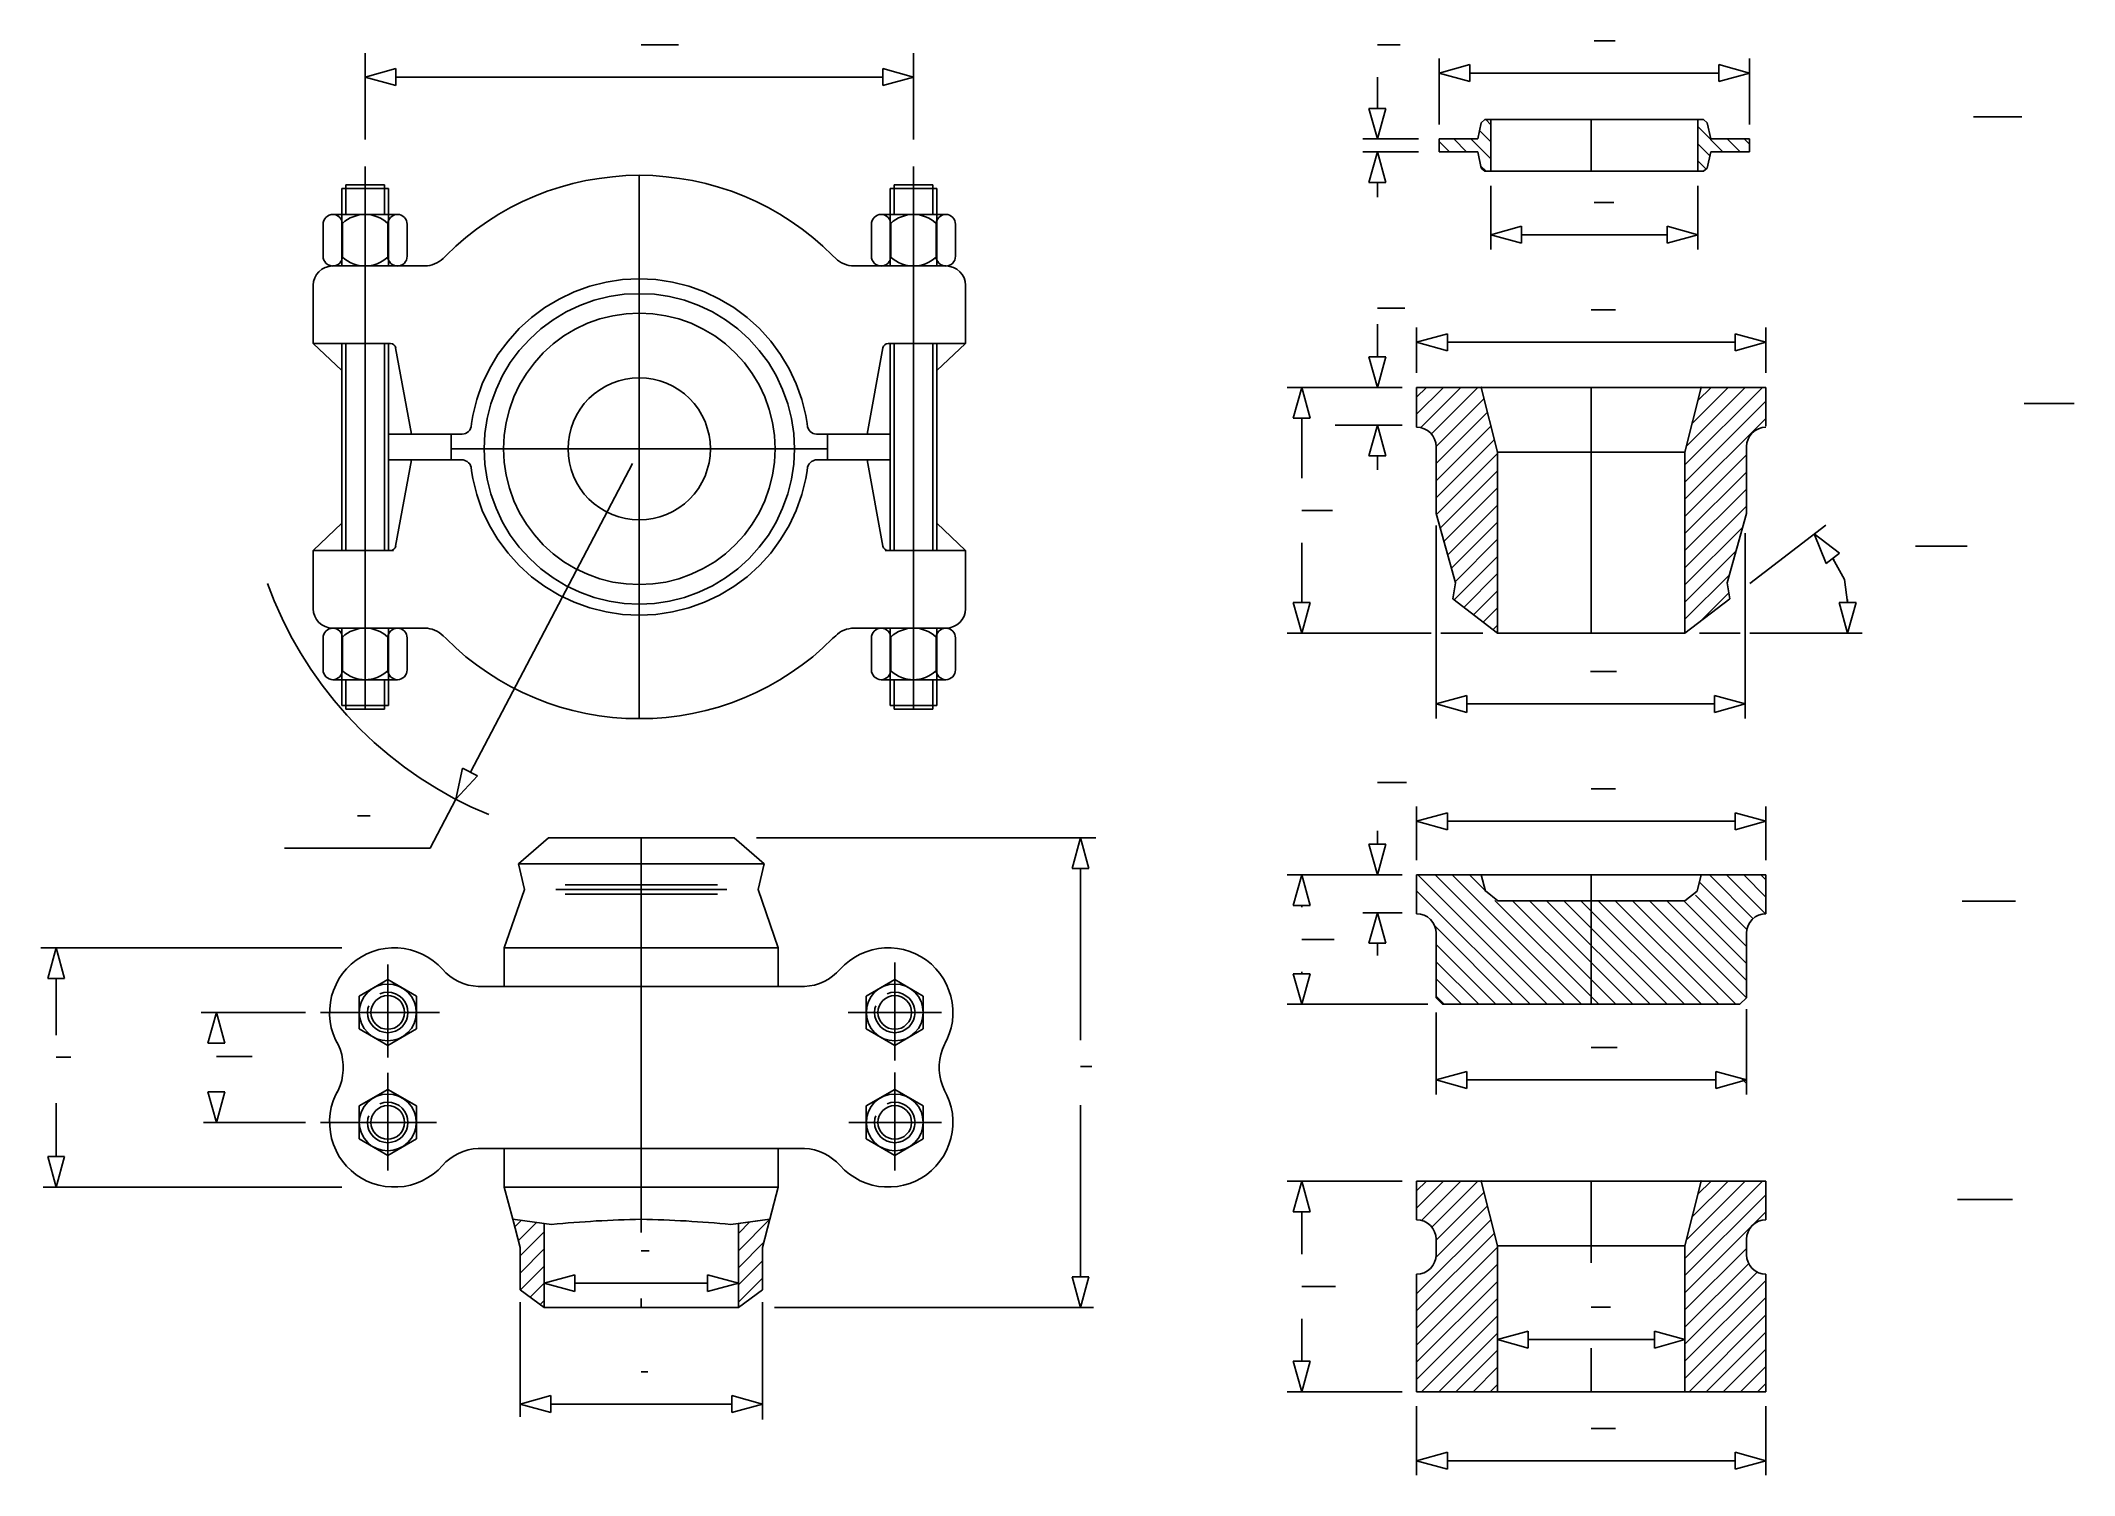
# Model space of a CAD drawing. Extents: x 144 to 1402, y 122 to 1009.
import ezdxf

# ---------------------------------------------------------------- set-up
doc = ezdxf.new("R2010")
doc.units = 0
doc.header["$MEASUREMENT"] = 0
for name, color, linetype in [('-1', 7, 'CONTINUOUS'), ('1', 7, 'CONTINUOUS'), ('COMPONENT', 7, 'CONTINUOUS'), ('DATAMARKERS', 5, 'CONTINUOUS'), ('DIMENISIONSLINES', 3, 'CONTINUOUS'), ('GHOSTING', 4, 'CONTINUOUS')]:
    doc.layers.add(name, color=color, linetype=linetype)

msp = doc.modelspace()

# ---------------------------------------------------------------- linework, layer by layer
at = {"layer": '-1', "color": 2, "linetype": 'Continuous'}
for p, q in [((1339.9, 961.7), (1369.9, 961.7)), ((1371.3, 784.5), (1402.3, 784.5)), ((1304.1, 696.2), (1336.1, 696.2)), ((1332.9, 476.7), (1365.9, 476.7)), ((1330.1, 292.3), (1364.1, 292.3))]:
    msp.add_line(p, q, dxfattribs=at)
at = {"layer": '1', "color": 4, "linetype": 'Continuous'}
for p, q in [((1041.4, 956.9), (1038.2, 960.1)), ((1015.8, 940.1), (1009.4, 946.5)), ((1026.4, 940.1), (1018.4, 948.1)), ((1041.4, 935.7), (1029, 948.1)), ((1041.4, 946.3), (1034.4, 953.3)), ((1185, 940.1), (1169.4, 955.7)), ((1176.9, 937.6), (1169.4, 945.1)), ((1195.6, 940.1), (1187.6, 948.1)), ((1201.4, 944.9), (1198.2, 948.1)), ((1038.4, 928.1), (1035.1, 931.4)), ((1174.5, 929.3), (1169.4, 934.5)), ((995.5, 788.4), (1001.6, 794.4)), ((995.5, 777.8), (1012.2, 794.4)), ((997.9, 769.5), (1022.8, 794.4)), ((1004.5, 765.5), (1033.4, 794.4)), ((1161.5, 746.5), (1209.4, 794.4)), ((1162.4, 758.1), (1198.8, 794.4)), ((1166, 772.2), (1188.2, 794.4)), ((1169.5, 786.3), (1177.6, 794.4)), ((1007.5, 757.9), (1037.2, 787.6)), ((1161.5, 735.9), (1211.5, 785.9)), ((1007.5, 747.3), (1039.4, 779.2)), ((1007.5, 736.7), (1041.5, 770.7)), ((1161.5, 725.3), (1211.5, 775.3)), ((1007.5, 726.1), (1043.6, 762.2)), ((1007.8, 715.8), (1045.5, 753.5)), ((1010.1, 707.4), (1045.5, 742.9)), ((1161.5, 714.7), (1199.5, 752.7)), ((1012.4, 699.2), (1045.5, 732.3)), ((1161.5, 704.1), (1199.5, 742.1)), ((1161.5, 693.5), (1199.5, 731.5)), ((1014.7, 690.9), (1045.5, 721.7)), ((1161.5, 682.9), (1199.5, 720.9)), ((1017.1, 682.6), (1045.5, 711.1)), ((1161.5, 672.3), (1197.1, 707.9)), ((1019.3, 674.3), (1045.5, 700.5)), ((1161.5, 661.7), (1193, 693.1)), ((1018.7, 663), (1045.5, 689.9)), ((1024.7, 658.4), (1045.5, 679.3)), ((1030.7, 653.8), (1045.5, 668.7)), ((1161.5, 651.1), (1188.9, 678.4)), ((1170, 648.9), (1188.6, 667.5)), ((1036.7, 649.2), (1045.5, 658.1)), ((1042.7, 644.6), (1045.5, 647.4)), ((1076.3, 413), (996.3, 493)), ((1086.9, 413), (1006.9, 493)), ((1097.5, 413), (1017.5, 493)), ((1038, 483.1), (1028.1, 493)), ((1203.6, 465.9), (1176.6, 493)), ((1211.2, 468.9), (1187.2, 493)), ((1211.5, 479.2), (1197.8, 493)), ((1211.5, 489.9), (1208.4, 493)), ((1065.7, 413), (995.5, 483.1)), ((1199.5, 448.8), (1167.9, 480.5)), ((1199.8, 459.2), (1170.4, 488.5)), ((1108.1, 413), (1043.9, 477.2)), ((1118.7, 413), (1054.7, 477)), ((1129.3, 413), (1065.3, 477)), ((1139.9, 413), (1075.9, 477)), ((1150.5, 413), (1086.5, 477)), ((1161.1, 413), (1097.1, 477)), ((1171.7, 413), (1107.7, 477)), ((1182.4, 413), (1118.4, 477)), ((1193, 413), (1129, 477)), ((1199.5, 417), (1139.6, 477)), ((1199.5, 427.6), (1150.2, 477)), ((1199.5, 438.2), (1160.8, 477)), ((1055.1, 413), (1006.7, 461.4)), ((1044.5, 413), (1007.5, 449.9)), ((1033.9, 413), (1007.5, 439.3)), ((1023.3, 413), (1007.5, 428.7)), ((1199.5, 364), (1196.5, 367)), ((995.5, 297.6), (1001.6, 303.7)), ((995.5, 287), (1012.2, 303.7)), ((998.4, 279.3), (1022.8, 303.7)), ((1004.9, 275.1), (1033.4, 303.7)), ((1161.5, 255.8), (1209.4, 303.7)), ((1162.4, 267.3), (1198.8, 303.7)), ((1166, 281.5), (1188.2, 303.7)), ((1169.5, 295.6), (1177.6, 303.7)), ((1007.5, 267.2), (1037.2, 296.9)), ((1161.5, 245.2), (1211.5, 295.2)), ((437.6, 275.3), (441.7, 279.4)), ((439.8, 266.9), (451, 278.1)), ((575.9, 260.6), (595.3, 280.1)), ((575.9, 271.2), (583, 278.4)), ((995.5, 234), (1041.5, 279.9)), ((1007.4, 256.4), (1039.4, 288.4)), ((1161.5, 234.6), (1211.5, 284.6)), ((440.9, 257.4), (455.8, 272.3)), ((575.9, 250), (591.6, 265.8)), ((995.5, 223.4), (1043.6, 271.4)), ((440.9, 246.8), (455.8, 261.7)), ((575.9, 239.4), (590.8, 254.4)), ((995.5, 212.8), (1045.5, 262.8)), ((995.5, 202.2), (1045.5, 252.2)), ((1161.5, 224), (1199.5, 262)), ((1161.5, 213.4), (1200.9, 252.7)), ((441.1, 236.4), (455.8, 251.1)), ((447.1, 231.8), (455.8, 240.5)), ((575.9, 228.8), (590.8, 243.7)), ((995.5, 191.6), (1045.5, 241.6)), ((1161.5, 202.8), (1206.2, 247.4)), ((1161.5, 192.2), (1211.5, 242.2)), ((453.2, 227.3), (455.8, 229.9)), ((995.5, 181), (1045.5, 231)), ((1161.5, 181.6), (1211.5, 231.6)), ((998.6, 173.4), (1045.5, 220.3)), ((1164, 173.4), (1211.5, 221)), ((1009.2, 173.4), (1045.5, 209.7)), ((1174.6, 173.4), (1211.5, 210.3)), ((1019.8, 173.4), (1045.5, 199.1)), ((1185.2, 173.4), (1211.5, 199.7)), ((1195.8, 173.4), (1211.5, 189.1)), ((1030.4, 173.4), (1045.5, 188.5)), ((1041, 173.4), (1045.5, 177.9)), ((1206.4, 173.4), (1211.5, 178.5))]:
    msp.add_line(p, q, dxfattribs=at)
at = {"layer": 'COMPONENT', "color": 7, "linetype": 'Continuous'}
for p, q in [((1035.4, 958.1), (1033.4, 948.1)), ((1035.4, 958.1), (1037.7, 960.1)), ((1037.7, 960.1), (1169.4, 960.1)), ((1041.4, 960.1), (1041.4, 928.1)), ((1169.4, 960.1), (1169.4, 928.1)), ((1169.4, 960.1), (1173, 960.1)), ((1173, 960.1), (1175.3, 958.1)), ((1175.3, 958.1), (1177.4, 948.1)), ((1009.4, 948.1), (1009.4, 940.1)), ((1033.4, 948.1), (1009.4, 948.1)), ((1177.4, 948.1), (1201.4, 948.1)), ((1201.4, 948.1), (1201.4, 940.1)), ((1033.4, 940.1), (1009.4, 940.1)), ((1035.4, 930), (1033.4, 940.1)), ((1175.3, 930), (1177.4, 940.1)), ((1177.4, 940.1), (1201.4, 940.1)), ((333, 901.4), (333, 919.8)), ((333, 919.8), (357, 919.8)), ((357, 901.4), (357, 919.8)), ((473.6, 920.5), (465.6, 918.3)), ((481.6, 922.3), (473.6, 920.5)), ((489.8, 923.7), (481.6, 922.3)), ((498.1, 924.7), (489.8, 923.7)), ((506.3, 925.4), (498.1, 924.7)), ((514.6, 925.6), (506.3, 925.4)), ((522.9, 925.4), (514.6, 925.6)), ((531.2, 924.7), (522.9, 925.4)), ((539.5, 923.7), (531.2, 924.7)), ((547.6, 922.3), (539.5, 923.7)), ((555.7, 920.5), (547.6, 922.3)), ((563.7, 918.3), (555.7, 920.5)), ((672.2, 901.4), (672.2, 919.8)), ((696.2, 919.8), (672.2, 919.8)), ((696.2, 901.4), (696.2, 919.8)), ((1035.4, 930), (1037.7, 928.1)), ((1037.7, 928.1), (1169.4, 928.1)), ((1169.4, 928.1), (1173, 928.1)), ((1175.3, 930), (1173, 928.1)), ((330.6, 869.6), (330.6, 917.4)), ((330.6, 917.4), (359.4, 917.4)), ((359.4, 869.6), (359.4, 917.4)), ((442.3, 909.3), (434.9, 905.6)), ((449.9, 912.7), (442.3, 909.3)), ((457.7, 915.7), (449.9, 912.7)), ((465.6, 918.3), (457.7, 915.7)), ((571.6, 915.7), (563.7, 918.3)), ((579.4, 912.7), (571.6, 915.7)), ((586.9, 909.3), (579.4, 912.7)), ((594.4, 905.6), (586.9, 909.3)), ((669.8, 869.6), (669.8, 917.4)), ((698.6, 917.4), (669.8, 917.4)), ((698.6, 869.6), (698.6, 917.4)), ((319, 895.4), (319.1, 896.5)), ((319, 875.1), (319, 895.8)), ((319, 895.2), (319, 895.4)), ((319.1, 896.5), (319.5, 897.7)), ((319.5, 897.7), (320, 898.7)), ((320, 898.7), (320.8, 899.6)), ((320.8, 899.6), (321.7, 900.4)), ((321.7, 900.4), (322.7, 900.9)), ((322.7, 900.9), (323.9, 901.3)), ((323.9, 901.3), (325, 901.4)), ((325, 901.4), (331, 901.4)), ((325, 901.4), (326.2, 901.3)), ((326.2, 901.3), (327.3, 900.9)), ((327.3, 900.9), (328.4, 900.4)), ((328.4, 900.4), (329.3, 899.6)), ((329.3, 899.6), (330, 898.7)), ((330, 898.7), (330.6, 897.7)), ((330.6, 897.7), (330.9, 896.5)), ((330.9, 896.5), (331, 895.8)), ((331, 901.4), (359, 901.4)), ((331, 875.1), (331, 895.8)), ((359, 901.4), (365, 901.4)), ((359, 875.1), (359, 895.8)), ((359.5, 897.7), (359.1, 896.5)), ((359.1, 896.5), (359.1, 895.8)), ((360, 898.7), (359.5, 897.7)), ((360.8, 899.6), (360, 898.7)), ((361.7, 900.4), (360.8, 899.6)), ((362.7, 900.9), (361.7, 900.4)), ((363.9, 901.3), (362.7, 900.9)), ((365, 901.4), (363.9, 901.3)), ((366.2, 901.3), (365, 901.4)), ((367.3, 900.9), (366.2, 901.3)), ((368.4, 900.4), (367.3, 900.9)), ((369.3, 899.6), (368.4, 900.4)), ((370, 898.7), (369.3, 899.6)), ((370.6, 897.7), (370, 898.7)), ((370.9, 896.5), (370.6, 897.7)), ((371.1, 895.4), (370.9, 896.5)), ((371, 875.1), (371, 895.8)), ((371, 895.2), (371.1, 895.4)), ((420.7, 897.1), (413.9, 892.3)), ((427.7, 901.5), (420.7, 897.1)), ((434.9, 905.6), (427.7, 901.5)), ((601.6, 901.5), (594.4, 905.6)), ((608.6, 897.1), (601.6, 901.5)), ((615.4, 892.3), (608.6, 897.1)), ((658.2, 895.4), (658.3, 896.5)), ((658.2, 875.1), (658.2, 895.8)), ((658.2, 895.2), (658.2, 895.4)), ((658.3, 896.5), (658.7, 897.7)), ((658.7, 897.7), (659.2, 898.7)), ((659.2, 898.7), (660, 899.6)), ((660, 899.6), (660.9, 900.4)), ((660.9, 900.4), (661.9, 900.9)), ((661.9, 900.9), (663.1, 901.3)), ((663.1, 901.3), (664.2, 901.4)), ((670.2, 901.4), (664.2, 901.4)), ((664.2, 901.4), (665.4, 901.3)), ((665.4, 901.3), (666.5, 900.9)), ((666.5, 900.9), (667.6, 900.4)), ((667.6, 900.4), (668.5, 899.6)), ((668.5, 899.6), (669.2, 898.7)), ((669.2, 898.7), (669.8, 897.7)), ((669.8, 897.7), (670.1, 896.5)), ((670.1, 896.5), (670.2, 895.8)), ((698.2, 901.4), (670.2, 901.4)), ((670.2, 875.1), (670.2, 895.8)), ((704.2, 901.4), (698.2, 901.4)), ((698.2, 875.1), (698.2, 895.8)), ((698.7, 897.7), (698.3, 896.5)), ((698.3, 896.5), (698.3, 895.8)), ((699.2, 898.7), (698.7, 897.7)), ((700, 899.6), (699.2, 898.7)), ((700.9, 900.4), (700, 899.6)), ((701.9, 900.9), (700.9, 900.4)), ((703.1, 901.3), (701.9, 900.9)), ((704.2, 901.4), (703.1, 901.3)), ((705.4, 901.3), (704.2, 901.4)), ((706.5, 900.9), (705.4, 901.3)), ((707.6, 900.4), (706.5, 900.9)), ((708.5, 899.6), (707.6, 900.4)), ((709.2, 898.7), (708.5, 899.6)), ((709.8, 897.7), (709.2, 898.7)), ((710.1, 896.5), (709.8, 897.7)), ((710.3, 895.4), (710.1, 896.5)), ((710.2, 875.1), (710.2, 895.8)), ((710.2, 895.2), (710.3, 895.4)), ((401.1, 881.7), (395.1, 876)), ((407.4, 887.2), (401.1, 881.7)), ((413.9, 892.3), (407.4, 887.2)), ((621.9, 887.2), (615.4, 892.3)), ((628.2, 881.7), (621.9, 887.2)), ((634.2, 876), (628.2, 881.7)), ((320.3, 868.6), (318.2, 867.5)), ((319, 875.7), (319, 875.5)), ((319, 875.5), (319.1, 874.3)), ((319.1, 874.3), (319.5, 873.2)), ((319.5, 873.2), (320, 872.2)), ((320, 872.2), (320.8, 871.3)), ((322.5, 869.3), (320.3, 868.6)), ((320.8, 871.3), (321.7, 870.5)), ((321.7, 870.5), (322.7, 870)), ((324.9, 869.6), (322.5, 869.3)), ((322.7, 870), (323.9, 869.6)), ((323.9, 869.6), (325, 869.5)), ((382.5, 869.6), (324.9, 869.6)), ((325, 869.5), (324.9, 869.6)), ((325, 869.5), (326.2, 869.6)), ((326.2, 869.6), (327.3, 870)), ((327.3, 870), (328.4, 870.5)), ((328.4, 870.5), (329.3, 871.3)), ((329.3, 871.3), (330, 872.2)), ((330, 872.2), (330.6, 873.2)), ((330.6, 873.2), (330.9, 874.3)), ((330.9, 874.3), (331, 875)), ((359.1, 874.3), (359.1, 875)), ((359.5, 873.2), (359.1, 874.3)), ((360, 872.2), (359.5, 873.2)), ((360.8, 871.3), (360, 872.2)), ((361.7, 870.5), (360.8, 871.3)), ((362.7, 870), (361.7, 870.5)), ((363.9, 869.6), (362.7, 870)), ((365, 869.5), (363.9, 869.6)), ((366.2, 869.6), (365, 869.5)), ((367.3, 870), (366.2, 869.6)), ((368.4, 870.5), (367.3, 870)), ((369.3, 871.3), (368.4, 870.5)), ((370, 872.2), (369.3, 871.3)), ((370.6, 873.2), (370, 872.2)), ((370.9, 874.3), (370.6, 873.2)), ((371.1, 875.5), (370.9, 874.3)), ((371, 875.7), (371.1, 875.5)), ((383.5, 869.6), (381.9, 869.6)), ((385, 869.9), (383.5, 869.6)), ((386.5, 870.2), (385, 869.9)), ((388, 870.8), (386.5, 870.2)), ((389.4, 871.4), (388, 870.8)), ((390.8, 872.3), (389.4, 871.4)), ((392, 873.2), (390.8, 872.3)), ((393.2, 874.2), (392, 873.2)), ((393.2, 874.2), (395.1, 876)), ((634.2, 876), (636.1, 874.2)), ((636.1, 874.2), (637.2, 873.2)), ((637.2, 873.2), (638.5, 872.3)), ((638.5, 872.3), (639.8, 871.4)), ((639.8, 871.4), (641.3, 870.8)), ((641.3, 870.8), (642.7, 870.2)), ((642.7, 870.2), (644.3, 869.9)), ((644.3, 869.9), (645.8, 869.6)), ((645.8, 869.6), (647.4, 869.6)), ((646.8, 869.6), (704.4, 869.6)), ((658.2, 875.7), (658.2, 875.5)), ((658.2, 875.5), (658.3, 874.3)), ((658.3, 874.3), (658.7, 873.2)), ((658.7, 873.2), (659.2, 872.2)), ((659.2, 872.2), (660, 871.3)), ((660, 871.3), (660.9, 870.5)), ((660.9, 870.5), (661.9, 870)), ((661.9, 870), (663.1, 869.6)), ((663.1, 869.6), (664.2, 869.5)), ((670.2, 869.6), (664.2, 869.6)), ((664.2, 869.5), (665.4, 869.6)), ((665.4, 869.6), (666.5, 870)), ((666.5, 870), (667.6, 870.5)), ((667.6, 870.5), (668.5, 871.3)), ((668.5, 871.3), (669.2, 872.2)), ((669.2, 872.2), (669.8, 873.2)), ((669.8, 873.2), (670.1, 874.3)), ((670.1, 874.3), (670.2, 875)), ((698.2, 869.6), (670.2, 869.6)), ((704.2, 869.6), (698.2, 869.6)), ((698.3, 874.3), (698.3, 875)), ((698.7, 873.2), (698.3, 874.3)), ((699.2, 872.2), (698.7, 873.2)), ((700, 871.3), (699.2, 872.2)), ((700.9, 870.5), (700, 871.3)), ((701.9, 870), (700.9, 870.5)), ((703.1, 869.6), (701.9, 870)), ((704.2, 869.5), (703.1, 869.6)), ((705.4, 869.6), (704.2, 869.5)), ((704.2, 869.5), (704.4, 869.6)), ((704.4, 869.6), (706.7, 869.3)), ((706.5, 870), (705.4, 869.6)), ((707.6, 870.5), (706.5, 870)), ((706.7, 869.3), (709, 868.6)), ((708.5, 871.3), (707.6, 870.5)), ((709.2, 872.2), (708.5, 871.3)), ((709, 868.6), (711.1, 867.5)), ((709.8, 873.2), (709.2, 872.2)), ((710.1, 874.3), (709.8, 873.2)), ((710.3, 875.5), (710.1, 874.3)), ((710.2, 875.7), (710.3, 875.5)), ((313.1, 859.9), (312.9, 857.6)), ((312.9, 857.6), (312.9, 821.6)), ((313.8, 862.1), (313.1, 859.9)), ((314.9, 864.2), (313.8, 862.1)), ((316.4, 866), (314.9, 864.2)), ((318.2, 867.5), (316.4, 866)), ((484.1, 857), (474.4, 853.6)), ((494.1, 859.5), (484.1, 857)), ((504.3, 861.1), (494.1, 859.5)), ((514.6, 861.6), (504.3, 861.1)), ((524.9, 861.1), (514.6, 861.6)), ((535.1, 859.5), (524.9, 861.1)), ((545.2, 857), (535.1, 859.5)), ((554.9, 853.6), (545.2, 857)), ((711.1, 867.5), (712.9, 866)), ((712.9, 866), (714.4, 864.2)), ((714.4, 864.2), (715.5, 862.1)), ((715.5, 862.1), (716.2, 859.9)), ((716.2, 859.9), (716.4, 857.6)), ((716.4, 857.6), (716.4, 821.6)), ((456.2, 843.8), (448, 837.7)), ((465.1, 849.1), (456.2, 843.8)), ((474.4, 853.6), (465.1, 849.1)), ((477.9, 845.1), (469.4, 841.1)), ((486.8, 848.3), (477.9, 845.1)), ((495.9, 850.6), (486.8, 848.3)), ((505.2, 852), (495.9, 850.6)), ((514.6, 852.4), (505.2, 852)), ((524, 852), (514.6, 852.4)), ((533.4, 850.6), (524, 852)), ((542.5, 848.3), (533.4, 850.6)), ((551.4, 845.1), (542.5, 848.3)), ((559.9, 841.1), (551.4, 845.1)), ((564.2, 849.1), (554.9, 853.6)), ((573, 843.8), (564.2, 849.1)), ((581.3, 837.7), (573, 843.8)), ((440.3, 830.8), (433.4, 823.1)), ((448, 837.7), (440.3, 830.8)), ((453.7, 830.7), (446.8, 824.3)), ((461.3, 836.3), (453.7, 830.7)), ((469.4, 841.1), (461.3, 836.3)), ((475, 830.5), (468, 826.3)), ((482.5, 834.1), (475, 830.5)), ((490.3, 836.8), (482.5, 834.1)), ((498.3, 838.8), (490.3, 836.8)), ((506.4, 840), (498.3, 838.8)), ((514.6, 840.4), (506.4, 840)), ((522.9, 840), (514.6, 840.4)), ((531, 838.8), (522.9, 840)), ((539, 836.8), (531, 838.8)), ((546.8, 834.1), (539, 836.8)), ((554.2, 830.5), (546.8, 834.1)), ((561.3, 826.3), (554.2, 830.5)), ((568, 836.3), (559.9, 841.1)), ((575.5, 830.7), (568, 836.3)), ((582.5, 824.3), (575.5, 830.7)), ((589, 830.8), (581.3, 837.7)), ((595.9, 823.1), (589, 830.8)), ((360.8, 821.6), (312.9, 821.6)), ((312.9, 821.6), (330.6, 804.8)), ((330.6, 821.6), (330.6, 693.6)), ((333, 821.6), (333, 693.6)), ((357, 821.6), (357, 693.6)), ((359.4, 821.6), (359.4, 693.6)), ((363.9, 818.9), (373.6, 765.6)), ((433.4, 823.1), (427.2, 814.8)), ((446.8, 824.3), (440.4, 817.3)), ((461.4, 821.4), (455.2, 815.8)), ((468, 826.3), (461.4, 821.4)), ((567.9, 821.4), (561.3, 826.3)), ((574, 815.8), (567.9, 821.4)), ((588.8, 817.3), (582.5, 824.3)), ((602, 814.8), (595.9, 823.1)), ((665.3, 818.9), (655.6, 765.6)), ((668.5, 821.6), (716.4, 821.6)), ((669.8, 821.6), (669.8, 693.6)), ((672.2, 821.6), (672.2, 693.6)), ((696.2, 821.6), (696.2, 693.6)), ((698.6, 821.6), (698.6, 693.6)), ((716.4, 821.6), (698.6, 804.8)), ((421.9, 806), (417.5, 796.7)), ((427.2, 814.8), (421.9, 806)), ((434.8, 809.8), (430, 801.7)), ((440.4, 817.3), (434.8, 809.8)), ((449.7, 809.7), (444.8, 803.1)), ((455.2, 815.8), (449.7, 809.7)), ((579.6, 809.7), (574, 815.8)), ((584.5, 803.1), (579.6, 809.7)), ((594.5, 809.8), (588.8, 817.3)), ((599.3, 801.7), (594.5, 809.8)), ((607.3, 806), (602, 814.8)), ((611.7, 796.7), (607.3, 806)), ((417.5, 796.7), (414.1, 787)), ((426, 793.2), (422.8, 784.3)), ((430, 801.7), (426, 793.2)), ((440.6, 796), (437, 788.6)), ((444.8, 803.1), (440.6, 796)), ((490.2, 793), (486.7, 790.5)), ((493.9, 795.2), (490.2, 793)), ((497.8, 797.1), (493.9, 795.2)), ((501.9, 798.5), (497.8, 797.1)), ((506.1, 799.6), (501.9, 798.5)), ((510.3, 800.2), (506.1, 799.6)), ((514.6, 800.4), (510.3, 800.2)), ((519, 800.2), (514.6, 800.4)), ((523.2, 799.6), (519, 800.2)), ((527.4, 798.5), (523.2, 799.6)), ((531.5, 797.1), (527.4, 798.5)), ((535.4, 795.2), (531.5, 797.1)), ((539.1, 793), (535.4, 795.2)), ((542.5, 790.5), (539.1, 793)), ((588.7, 796), (584.5, 803.1)), ((592.2, 788.6), (588.7, 796)), ((603.3, 793.2), (599.3, 801.7)), ((606.5, 784.3), (603.3, 793.2)), ((615.2, 787), (611.7, 796.7)), ((995.5, 794.4), (1035.5, 794.4)), ((995.5, 769.8), (995.5, 794.4)), ((1035.5, 794.4), (1171.5, 794.4)), ((1035.5, 794.4), (1045.5, 754.4)), ((1171.5, 794.4), (1161.5, 754.4)), ((1211.5, 794.4), (1171.5, 794.4)), ((1211.5, 770.4), (1211.5, 794.4)), ((330.6, 757.6), (330.6, 780.9)), ((414.1, 787), (411.6, 777)), ((422.8, 784.3), (420.5, 775.2)), ((434.3, 780.8), (432.3, 772.8)), ((437, 788.6), (434.3, 780.8)), ((478.1, 780.9), (475.8, 777.2)), ((480.6, 784.4), (478.1, 780.9)), ((483.5, 787.6), (480.6, 784.4)), ((486.7, 790.5), (483.5, 787.6)), ((545.7, 787.6), (542.5, 790.5)), ((548.6, 784.4), (545.7, 787.6)), ((551.2, 780.9), (548.6, 784.4)), ((553.4, 777.2), (551.2, 780.9)), ((595, 780.8), (592.2, 788.6)), ((597, 772.8), (595, 780.8)), ((608.8, 775.2), (606.5, 784.3)), ((617.7, 777), (615.2, 787)), ((698.6, 757.6), (698.6, 780.9)), ((409.7, 768), (409, 767.2)), ((410.2, 769), (409.7, 768)), ((410.6, 770.1), (410.2, 769)), ((410.6, 770.1), (410.9, 772.2)), ((411.6, 777), (410.9, 772.2)), ((420.5, 775.2), (419.1, 765.9)), ((432.3, 772.8), (431.1, 764.7)), ((472.5, 769.2), (471.5, 765)), ((474, 773.3), (472.5, 769.2)), ((475.8, 777.2), (474, 773.3)), ((555.3, 773.3), (553.4, 777.2)), ((556.7, 769.2), (555.3, 773.3)), ((557.8, 765), (556.7, 769.2)), ((598.2, 764.7), (597, 772.8)), ((610.2, 765.9), (608.8, 775.2)), ((618.4, 772.2), (617.7, 777)), ((618.7, 770.1), (618.4, 772.2)), ((618.7, 770.1), (619, 769)), ((619, 769), (619.6, 768)), ((619.6, 768), (620.3, 767.2)), ((995.5, 769.8), (997.9, 769.6)), ((997.9, 769.6), (1000.1, 768.9)), ((1000.1, 768.9), (1002.2, 767.8)), ((1002.2, 767.8), (1004, 766.3)), ((1204.9, 767.8), (1203.1, 766.3)), ((1207, 768.9), (1204.9, 767.8)), ((1209.2, 769.6), (1207, 768.9)), ((1211.5, 769.8), (1209.2, 769.6)), ((1211.5, 770.4), (1211.5, 770.4)), ((405.1, 765.6), (359.4, 765.6)), ((398.2, 765.6), (398.2, 749.6)), ((406.2, 765.7), (405.1, 765.6)), ((407.2, 766), (406.2, 765.7)), ((408.2, 766.5), (407.2, 766)), ((409, 767.2), (408.2, 766.5)), ((419.1, 765.9), (418.6, 756.5)), ((418.6, 756.5), (419.1, 747)), ((431.1, 764.7), (430.6, 756.5)), ((430.6, 756.5), (431.1, 748.2)), ((470.9, 760.8), (470.7, 756.5)), ((470.7, 756.5), (470.9, 752.1)), ((471.5, 765), (470.9, 760.8)), ((558.4, 760.8), (557.8, 765)), ((558.6, 756.5), (558.4, 760.8)), ((558.4, 752.1), (558.6, 756.5)), ((598.6, 756.5), (598.2, 764.7)), ((598.2, 748.2), (598.6, 756.5)), ((610.6, 756.5), (610.2, 765.9)), ((610.2, 747), (610.6, 756.5)), ((610.6, 756.5), (610.2, 747)), ((620.3, 767.2), (621.1, 766.5)), ((621.1, 766.5), (622.1, 766)), ((622.1, 766), (623.1, 765.7)), ((623.1, 765.7), (624.2, 765.6)), ((624.2, 765.6), (669.8, 765.6)), ((631.1, 765.6), (631.1, 749.6)), ((1004, 766.3), (1005.5, 764.4)), ((1005.5, 764.4), (1006.6, 762.4)), ((1006.6, 762.4), (1007.3, 760.1)), ((1007.3, 760.1), (1007.5, 757.8)), ((1007.5, 716.5), (1007.5, 757.8)), ((1199.8, 760.1), (1199.5, 757.8)), ((1199.5, 754.4), (1199.5, 757.6)), ((1200.5, 762.4), (1199.8, 760.1)), ((1201.6, 764.4), (1200.5, 762.4)), ((1203.1, 766.3), (1201.6, 764.4)), ((405.9, 749.6), (359.4, 749.6)), ((363.9, 696.2), (373.6, 749.6)), ((406.2, 749.5), (405.1, 749.6)), ((407.2, 749.1), (406.2, 749.5)), ((408.2, 748.6), (407.2, 749.1)), ((409, 747.9), (408.2, 748.6)), ((409.7, 747.1), (409, 747.9)), ((410.2, 746.1), (409.7, 747.1)), ((410.6, 745.1), (410.2, 746.1)), ((410.6, 745.1), (410.9, 742.9)), ((411.6, 738.2), (410.9, 742.9)), ((419.1, 747), (420.5, 737.7)), ((431.1, 748.2), (432.3, 740.1)), ((470.9, 752.1), (471.5, 747.9)), ((471.5, 747.9), (472.5, 743.7)), ((472.5, 743.7), (474, 739.6)), ((555.3, 739.6), (556.7, 743.7)), ((556.7, 743.7), (557.8, 747.9)), ((557.8, 747.9), (558.4, 752.1)), ((597, 740.1), (598.2, 748.2)), ((608.8, 737.7), (610.2, 747)), ((618.4, 742.9), (617.7, 738.2)), ((618.7, 745.1), (618.4, 742.9)), ((618.7, 745.1), (619, 746.1)), ((619, 746.1), (619.6, 747.1)), ((619.6, 747.1), (620.3, 747.9)), ((620.3, 747.9), (621.1, 748.6)), ((621.1, 748.6), (622.1, 749.1)), ((622.1, 749.1), (623.1, 749.5)), ((623.1, 749.5), (624.2, 749.6)), ((623.4, 749.6), (669.8, 749.6)), ((665.3, 696.2), (655.6, 749.6)), ((1045.5, 754.4), (1161.5, 754.4)), ((1045.5, 754.4), (1045.5, 642.4)), ((1161.5, 754.4), (1161.5, 642.4)), ((1199.5, 716.5), (1199.5, 754.4)), ((414.1, 728.2), (411.6, 738.2)), ((420.5, 737.7), (422.8, 728.6)), ((432.3, 740.1), (434.3, 732.1)), ((434.3, 732.1), (437, 724.3)), ((474, 739.6), (475.8, 735.7)), ((475.8, 735.7), (478.1, 732)), ((478.1, 732), (480.6, 728.5)), ((548.6, 728.5), (551.2, 732)), ((551.2, 732), (553.4, 735.7)), ((553.4, 735.7), (555.3, 739.6)), ((592.2, 724.3), (595, 732.1)), ((595, 732.1), (597, 740.1)), ((606.5, 728.6), (608.8, 737.7)), ((617.7, 738.2), (615.2, 728.2)), ((417.5, 718.4), (414.1, 728.2)), ((421.9, 709.1), (417.5, 718.4)), ((422.8, 728.6), (426, 719.7)), ((426, 719.7), (430, 711.2)), ((437, 724.3), (440.6, 716.9)), ((480.6, 728.5), (483.5, 725.3)), ((483.5, 725.3), (486.7, 722.4)), ((486.7, 722.4), (490.2, 719.9)), ((490.2, 719.9), (493.9, 717.7)), ((493.9, 717.7), (497.8, 715.8)), ((531.5, 715.8), (535.4, 717.7)), ((535.4, 717.7), (539.1, 719.9)), ((539.1, 719.9), (542.5, 722.4)), ((542.5, 722.4), (545.7, 725.3)), ((545.7, 725.3), (548.6, 728.5)), ((588.7, 716.9), (592.2, 724.3)), ((599.3, 711.2), (603.3, 719.7)), ((603.3, 719.7), (606.5, 728.6)), ((611.7, 718.4), (607.3, 709.1)), ((615.2, 728.2), (611.7, 718.4)), ((312.9, 693.6), (330.6, 710.4)), ((427.2, 700.3), (421.9, 709.1)), ((430, 711.2), (434.8, 703.1)), ((440.6, 716.9), (444.8, 709.8)), ((444.8, 709.8), (449.7, 703.2)), ((497.8, 715.8), (501.9, 714.4)), ((501.9, 714.4), (506.1, 713.3)), ((506.1, 713.3), (510.3, 712.7)), ((510.3, 712.7), (514.6, 712.5)), ((514.6, 712.5), (519, 712.7)), ((519, 712.7), (523.2, 713.3)), ((523.2, 713.3), (527.4, 714.4)), ((527.4, 714.4), (531.5, 715.8)), ((579.6, 703.2), (584.5, 709.8)), ((584.5, 709.8), (588.7, 716.9)), ((594.5, 703.1), (599.3, 711.2)), ((607.3, 709.1), (602, 700.3)), ((716.4, 693.6), (698.6, 710.4)), ((1019.6, 673.5), (1007.5, 716.5)), ((1187.5, 673.5), (1199.5, 716.5)), ((362.5, 693.6), (312.9, 693.6)), ((312.9, 693.6), (312.9, 657.6)), ((433.4, 692), (427.2, 700.3)), ((440.3, 684.3), (433.4, 692)), ((434.8, 703.1), (440.4, 695.6)), ((440.4, 695.6), (446.8, 688.6)), ((449.7, 703.2), (455.2, 697.1)), ((455.2, 697.1), (461.4, 691.5)), ((567.9, 691.5), (574, 697.1)), ((574, 697.1), (579.6, 703.2)), ((582.5, 688.6), (588.8, 695.6)), ((588.8, 695.6), (594.5, 703.1)), ((595.9, 692), (589, 684.3)), ((602, 700.3), (595.9, 692)), ((666.8, 693.6), (716.4, 693.6)), ((716.4, 693.6), (716.4, 657.6)), ((448, 677.4), (440.3, 684.3)), ((446.8, 688.6), (453.7, 682.2)), ((453.7, 682.2), (461.3, 676.6)), ((461.4, 691.5), (468, 686.6)), ((468, 686.6), (475, 682.4)), ((475, 682.4), (482.5, 678.9)), ((546.8, 678.9), (554.2, 682.4)), ((554.2, 682.4), (561.3, 686.6)), ((561.3, 686.6), (567.9, 691.5)), ((568, 676.6), (575.5, 682.2)), ((575.5, 682.2), (582.5, 688.6)), ((589, 684.3), (581.3, 677.4)), ((456.2, 671.3), (448, 677.4)), ((465.1, 666), (456.2, 671.3)), ((461.3, 676.6), (469.4, 671.8)), ((469.4, 671.8), (477.9, 667.8)), ((477.9, 667.8), (486.8, 664.6)), ((482.5, 678.9), (490.3, 676.1)), ((490.3, 676.1), (498.3, 674.1)), ((498.3, 674.1), (506.4, 672.9)), ((506.4, 672.9), (514.6, 672.5)), ((514.6, 672.5), (522.9, 672.9)), ((522.9, 672.9), (531, 674.1)), ((531, 674.1), (539, 676.1)), ((539, 676.1), (546.8, 678.9)), ((542.5, 664.6), (551.4, 667.8)), ((551.4, 667.8), (559.9, 671.8)), ((559.9, 671.8), (568, 676.6)), ((573, 671.3), (564.2, 666)), ((581.3, 677.4), (573, 671.3)), ((1017.8, 663.7), (1019.6, 673.5)), ((1189.3, 663.7), (1187.5, 673.5)), ((474.4, 661.6), (465.1, 666)), ((484.1, 658.1), (474.4, 661.6)), ((494.1, 655.6), (484.1, 658.1)), ((486.8, 664.6), (495.9, 662.3)), ((504.3, 654.1), (494.1, 655.6)), ((495.9, 662.3), (505.2, 660.9)), ((505.2, 660.9), (514.6, 660.5)), ((514.6, 660.5), (524, 660.9)), ((524, 660.9), (533.4, 662.3)), ((535.1, 655.6), (524.9, 654.1)), ((533.4, 662.3), (542.5, 664.6)), ((545.2, 658.1), (535.1, 655.6)), ((554.9, 661.6), (545.2, 658.1)), ((564.2, 666), (554.9, 661.6)), ((715.5, 653), (716.2, 655.2)), ((716.2, 655.2), (716.4, 657.6)), ((1045.5, 642.4), (1017.8, 663.7)), ((1161.5, 642.4), (1189.3, 663.7)), ((293.7, 651.5), (299.1, 640.7)), ((316.4, 649.1), (314.9, 650.9)), ((318.2, 647.6), (316.4, 649.1)), ((320.3, 646.5), (318.2, 647.6)), ((319.1, 640.7), (319.5, 641.8)), ((319.5, 641.8), (320, 642.9)), ((320, 642.9), (320.8, 643.8)), ((322.5, 645.8), (320.3, 646.5)), ((320.8, 643.8), (321.7, 644.5)), ((321.7, 644.5), (322.7, 645.1)), ((324.9, 645.6), (322.5, 645.8)), ((322.7, 645.1), (323.9, 645.4)), ((323.9, 645.4), (325, 645.5)), ((382.5, 645.6), (324.9, 645.6)), ((325, 645.6), (324.9, 645.6)), ((325, 645.6), (331, 645.6)), ((325, 645.5), (326.2, 645.4)), ((326.2, 645.4), (327.3, 645.1)), ((327.3, 645.1), (328.4, 644.5)), ((328.4, 644.5), (329.3, 643.8)), ((329.3, 643.8), (330, 642.9)), ((330, 642.9), (330.6, 641.8)), ((330.6, 645.6), (330.6, 597.8)), ((330.6, 641.8), (330.9, 640.7)), ((331, 645.6), (359, 645.6)), ((359, 645.6), (365, 645.6)), ((359.5, 641.8), (359.1, 640.7)), ((359.4, 645.6), (359.4, 597.8)), ((360, 642.9), (359.5, 641.8)), ((360.8, 643.8), (360, 642.9)), ((361.7, 644.5), (360.8, 643.8)), ((362.7, 645.1), (361.7, 644.5)), ((363.9, 645.4), (362.7, 645.1)), ((365, 645.5), (363.9, 645.4)), ((366.2, 645.4), (365, 645.5)), ((367.3, 645.1), (366.2, 645.4)), ((368.4, 644.5), (367.3, 645.1)), ((369.3, 643.8), (368.4, 644.5)), ((370, 642.9), (369.3, 643.8)), ((370.6, 641.8), (370, 642.9)), ((370.9, 640.7), (370.6, 641.8)), ((383.5, 645.5), (381.9, 645.6)), ((385, 645.2), (383.5, 645.5)), ((386.5, 644.9), (385, 645.2)), ((388, 644.3), (386.5, 644.9)), ((389.4, 643.7), (388, 644.3)), ((390.8, 642.9), (389.4, 643.7)), ((392, 641.9), (390.8, 642.9)), ((393.2, 640.9), (392, 641.9)), ((514.6, 653.6), (504.3, 654.1)), ((524.9, 654.1), (514.6, 653.6)), ((636.1, 640.9), (637.2, 641.9)), ((637.2, 641.9), (638.5, 642.9)), ((638.5, 642.9), (639.8, 643.7)), ((639.8, 643.7), (641.3, 644.3)), ((641.3, 644.3), (642.7, 644.9)), ((642.7, 644.9), (644.3, 645.2)), ((644.3, 645.2), (645.8, 645.5)), ((645.8, 645.5), (647.4, 645.6)), ((646.8, 645.6), (704.4, 645.6)), ((658.3, 640.7), (658.7, 641.8)), ((658.7, 641.8), (659.2, 642.9)), ((659.2, 642.9), (660, 643.8)), ((660, 643.8), (660.9, 644.5)), ((660.9, 644.5), (661.9, 645.1)), ((661.9, 645.1), (663.1, 645.4)), ((663.1, 645.4), (664.2, 645.5)), ((670.2, 645.6), (664.2, 645.6)), ((664.2, 645.5), (665.4, 645.4)), ((665.4, 645.4), (666.5, 645.1)), ((666.5, 645.1), (667.6, 644.5)), ((667.6, 644.5), (668.5, 643.8)), ((668.5, 643.8), (669.2, 642.9)), ((669.2, 642.9), (669.8, 641.8)), ((669.8, 645.6), (669.8, 597.8)), ((669.8, 641.8), (670.1, 640.7)), ((698.2, 645.6), (670.2, 645.6)), ((704.2, 645.6), (698.2, 645.6)), ((698.7, 641.8), (698.3, 640.7)), ((698.6, 645.6), (698.6, 597.8)), ((699.2, 642.9), (698.7, 641.8)), ((700, 643.8), (699.2, 642.9)), ((700.9, 644.5), (700, 643.8)), ((701.9, 645.1), (700.9, 644.5)), ((703.1, 645.4), (701.9, 645.1)), ((704.2, 645.5), (703.1, 645.4)), ((704.2, 645.6), (704.4, 645.6)), ((705.4, 645.4), (704.2, 645.5)), ((704.4, 645.6), (706.7, 645.8)), ((706.5, 645.1), (705.4, 645.4)), ((707.6, 644.5), (706.5, 645.1)), ((706.7, 645.8), (709, 646.5)), ((708.5, 643.8), (707.6, 644.5)), ((709.2, 642.9), (708.5, 643.8)), ((709, 646.5), (711.1, 647.6)), ((709.8, 641.8), (709.2, 642.9)), ((710.1, 640.7), (709.8, 641.8)), ((711.1, 647.6), (712.9, 649.1)), ((712.9, 649.1), (714.4, 650.9)), ((714.4, 650.9), (715.5, 653)), ((1045.5, 642.4), (1161.5, 642.4)), ((299.1, 640.7), (305.1, 630.3)), ((305.1, 630.3), (311.5, 620.2)), ((319, 639.5), (319.1, 640.7)), ((319, 640), (319, 619.3)), ((319, 639.3), (319, 639.5)), ((330.9, 640.7), (331, 640)), ((331, 640), (331, 619.3)), ((359, 640), (359, 619.3)), ((359.1, 640.7), (359.1, 640)), ((371.1, 639.5), (370.9, 640.7)), ((371, 640), (371, 619.3)), ((371, 639.3), (371.1, 639.5)), ((393.2, 640.9), (395.1, 639.1)), ((401.1, 633.4), (395.1, 639.1)), ((407.4, 627.9), (401.1, 633.4)), ((628.2, 633.4), (621.9, 627.9)), ((634.2, 639.1), (628.2, 633.4)), ((634.2, 639.1), (636.1, 640.9)), ((658.2, 639.5), (658.3, 640.7)), ((658.2, 640), (658.2, 619.3)), ((658.2, 639.3), (658.2, 639.5)), ((670.1, 640.7), (670.2, 640)), ((670.2, 640), (670.2, 619.3)), ((698.2, 640), (698.2, 619.3)), ((698.3, 640.7), (698.3, 640)), ((710.3, 639.5), (710.1, 640.7)), ((710.2, 640), (710.2, 619.3)), ((710.2, 639.3), (710.3, 639.5)), ((311.5, 620.2), (318.4, 610.4)), ((319, 620), (319, 619.8)), ((319, 619.8), (319.1, 618.6)), ((319.1, 618.6), (319.5, 617.5)), ((319.5, 617.5), (320, 616.4)), ((330, 616.4), (330.6, 617.5)), ((330.6, 617.5), (330.9, 618.6)), ((330.9, 618.6), (331, 619.3)), ((359.1, 618.6), (359.1, 619.3)), ((359.5, 617.5), (359.1, 618.6)), ((360, 616.4), (359.5, 617.5)), ((370.6, 617.5), (370, 616.4)), ((370.9, 618.6), (370.6, 617.5)), ((371.1, 619.8), (370.9, 618.6)), ((371, 620), (371.1, 619.8)), ((413.9, 622.8), (407.4, 627.9)), ((420.7, 618.1), (413.9, 622.8)), ((427.7, 613.6), (420.7, 618.1)), ((608.6, 618.1), (601.6, 613.6)), ((615.4, 622.8), (608.6, 618.1)), ((621.9, 627.9), (615.4, 622.8)), ((658.2, 620), (658.2, 619.8)), ((658.2, 619.8), (658.3, 618.6)), ((658.3, 618.6), (658.7, 617.5)), ((658.7, 617.5), (659.2, 616.4)), ((669.2, 616.4), (669.8, 617.5)), ((669.8, 617.5), (670.1, 618.6)), ((670.1, 618.6), (670.2, 619.3)), ((698.3, 618.6), (698.3, 619.3)), ((698.7, 617.5), (698.3, 618.6)), ((699.2, 616.4), (698.7, 617.5)), ((709.8, 617.5), (709.2, 616.4)), ((710.1, 618.6), (709.8, 617.5)), ((710.3, 619.8), (710.1, 618.6)), ((710.2, 620), (710.3, 619.8)), ((318.4, 610.4), (325.8, 600.9)), ((320, 616.4), (320.8, 615.5)), ((320.8, 615.5), (321.7, 614.8)), ((321.7, 614.8), (322.7, 614.2)), ((322.7, 614.2), (323.9, 613.9)), ((323.9, 613.9), (325, 613.7)), ((325, 613.7), (326.2, 613.9)), ((325, 613.7), (331, 613.7)), ((326.2, 613.9), (327.3, 614.2)), ((327.3, 614.2), (328.4, 614.8)), ((328.4, 614.8), (329.3, 615.5)), ((329.3, 615.5), (330, 616.4)), ((331, 613.7), (359, 613.7)), ((333, 613.7), (333, 595.4)), ((357, 613.7), (357, 595.4)), ((359, 613.7), (365, 613.7)), ((360.8, 615.5), (360, 616.4)), ((361.7, 614.8), (360.8, 615.5)), ((362.7, 614.2), (361.7, 614.8)), ((363.9, 613.9), (362.7, 614.2)), ((365, 613.7), (363.9, 613.9)), ((366.2, 613.9), (365, 613.7)), ((367.3, 614.2), (366.2, 613.9)), ((368.4, 614.8), (367.3, 614.2)), ((369.3, 615.5), (368.4, 614.8)), ((370, 616.4), (369.3, 615.5)), ((434.9, 609.5), (427.7, 613.6)), ((442.3, 605.8), (434.9, 609.5)), ((449.9, 602.4), (442.3, 605.8)), ((586.9, 605.8), (579.4, 602.4)), ((594.4, 609.5), (586.9, 605.8)), ((601.6, 613.6), (594.4, 609.5)), ((659.2, 616.4), (660, 615.5)), ((660, 615.5), (660.9, 614.8)), ((660.9, 614.8), (661.9, 614.2)), ((661.9, 614.2), (663.1, 613.9)), ((663.1, 613.9), (664.2, 613.7)), ((664.2, 613.7), (665.4, 613.9)), ((670.2, 613.7), (664.2, 613.7)), ((665.4, 613.9), (666.5, 614.2)), ((666.5, 614.2), (667.6, 614.8)), ((667.6, 614.8), (668.5, 615.5)), ((668.5, 615.5), (669.2, 616.4)), ((698.2, 613.7), (670.2, 613.7)), ((672.2, 613.7), (672.2, 595.4)), ((696.2, 613.7), (696.2, 595.4)), ((704.2, 613.7), (698.2, 613.7)), ((700, 615.5), (699.2, 616.4)), ((700.9, 614.8), (700, 615.5)), ((701.9, 614.2), (700.9, 614.8)), ((703.1, 613.9), (701.9, 614.2)), ((704.2, 613.7), (703.1, 613.9)), ((705.4, 613.9), (704.2, 613.7)), ((706.5, 614.2), (705.4, 613.9)), ((707.6, 614.8), (706.5, 614.2)), ((708.5, 615.5), (707.6, 614.8)), ((709.2, 616.4), (708.5, 615.5)), ((330.6, 597.8), (359.4, 597.8)), ((333, 595.4), (357, 595.4)), ((457.7, 599.4), (449.9, 602.4)), ((465.6, 596.8), (457.7, 599.4)), ((473.6, 594.6), (465.6, 596.8)), ((481.6, 592.8), (473.6, 594.6)), ((489.8, 591.4), (481.6, 592.8)), ((498.1, 590.4), (489.8, 591.4)), ((539.5, 591.4), (531.2, 590.4)), ((547.6, 592.8), (539.5, 591.4)), ((555.7, 594.6), (547.6, 592.8)), ((563.7, 596.8), (555.7, 594.6)), ((571.6, 599.4), (563.7, 596.8)), ((579.4, 602.4), (571.6, 599.4)), ((698.6, 597.8), (669.8, 597.8)), ((696.2, 595.4), (672.2, 595.4)), ((506.3, 589.8), (498.1, 590.4)), ((514.6, 589.6), (506.3, 589.8)), ((522.9, 589.8), (514.6, 589.6)), ((531.2, 590.4), (522.9, 589.8)), ((439.9, 499.9), (458.4, 515.9)), ((458.4, 515.9), (573.3, 515.9)), ((591.8, 499.9), (573.3, 515.9)), ((439.9, 499.9), (591.8, 499.9)), ((443.5, 483.9), (439.9, 499.9)), ((588.1, 483.9), (591.8, 499.9)), ((995.5, 469), (995.5, 493)), ((995.5, 493), (1035.5, 493)), ((1035.5, 493), (1171.5, 493)), ((1035.5, 493), (1038, 483)), ((1169.1, 483), (1171.5, 493)), ((1171.5, 493), (1211.5, 493)), ((1211.5, 493), (1211.5, 469)), ((431.1, 447.9), (443.5, 483.9)), ((463, 483.9), (568.7, 483.9)), ((468.7, 486.9), (563, 486.9)), ((468.7, 481), (563, 481)), ((600.6, 447.9), (588.1, 483.9)), ((1038, 483.1), (1045.8, 477)), ((1161.3, 477), (1169.1, 483)), ((995.5, 469), (997.9, 468.7)), ((997.9, 468.7), (1000.1, 468.1)), ((1000.1, 468.1), (1002.2, 467)), ((1002.2, 467), (1004, 465.5)), ((1045.8, 477), (1161.3, 477)), ((1204.9, 467), (1203.1, 465.5)), ((1207, 468.1), (1204.9, 467)), ((1209.2, 468.7), (1207, 468.1)), ((1211.5, 469), (1209.2, 468.7)), ((1211.5, 469), (1211.5, 469)), ((1004, 465.5), (1005.5, 463.6)), ((1005.5, 463.6), (1006.6, 461.6)), ((1006.6, 461.6), (1007.3, 459.3)), ((1007.3, 459.3), (1007.5, 457)), ((1007.5, 417), (1007.5, 457)), ((1199.8, 459.3), (1199.5, 457)), ((1199.5, 457), (1199.5, 453)), ((1199.5, 453), (1199.5, 417)), ((1200.5, 461.6), (1199.8, 459.3)), ((1201.6, 463.6), (1200.5, 461.6)), ((1203.1, 465.5), (1201.6, 463.6)), ((342.7, 442.4), (339.4, 440.2)), ((346.1, 444.2), (342.7, 442.4)), ((349.8, 445.7), (346.1, 444.2)), ((353.5, 446.8), (349.8, 445.7)), ((357.4, 447.5), (353.5, 446.8)), ((361.3, 447.9), (357.4, 447.5)), ((365.2, 447.9), (361.3, 447.9)), ((369.1, 447.5), (365.2, 447.9)), ((373, 446.7), (369.1, 447.5)), ((376.7, 445.5), (373, 446.7)), ((380.3, 444), (376.7, 445.5)), ((383.8, 442.1), (380.3, 444)), ((387, 439.9), (383.8, 442.1)), ((431.1, 447.9), (600.6, 447.9)), ((431.1, 447.9), (431.1, 423.9)), ((600.6, 447.9), (600.6, 423.9)), ((644.6, 439.9), (647.9, 442.1)), ((647.9, 442.1), (651.3, 444)), ((651.3, 444), (654.9, 445.5)), ((654.9, 445.5), (658.7, 446.7)), ((658.7, 446.7), (662.5, 447.5)), ((662.5, 447.5), (666.4, 447.9)), ((666.4, 447.9), (670.4, 447.9)), ((670.4, 447.9), (674.3, 447.5)), ((674.3, 447.5), (678.1, 446.8)), ((678.1, 446.8), (681.9, 445.7)), ((681.9, 445.7), (685.5, 444.2)), ((685.5, 444.2), (689, 442.4)), ((689, 442.4), (692.3, 440.2)), ((328.8, 428.7), (327, 425.3)), ((331, 432), (328.8, 428.7)), ((333.5, 435), (331, 432)), ((336.3, 437.7), (333.5, 435)), ((339.4, 440.2), (336.3, 437.7)), ((359, 428.3), (341.3, 418.1)), ((376.7, 418.1), (359, 428.3)), ((359, 427.9), (359, 387.9)), ((390.1, 437.4), (387, 439.9)), ((392.8, 434.6), (390.1, 437.4)), ((392.8, 434.6), (395, 432.4)), ((395, 432.4), (397.4, 430.3)), ((397.4, 430.3), (400, 428.6)), ((400, 428.6), (402.8, 427.1)), ((631.6, 428.6), (628.9, 427.1)), ((634.2, 430.3), (631.6, 428.6)), ((636.6, 432.4), (634.2, 430.3)), ((638.9, 434.6), (636.6, 432.4)), ((638.9, 434.6), (641.6, 437.4)), ((641.6, 437.4), (644.6, 439.9)), ((672.7, 428.3), (655, 418.1)), ((690.3, 418.1), (672.7, 428.3)), ((692.3, 440.2), (695.3, 437.7)), ((695.3, 437.7), (698.1, 435)), ((698.1, 435), (700.6, 432)), ((700.6, 432), (702.8, 428.7)), ((700.6, 432), (702.8, 428.7)), ((702.8, 428.7), (704.7, 425.3)), ((702.8, 428.7), (704.7, 425.3)), ((324.3, 417.9), (323.5, 414.1)), ((325.4, 421.6), (324.3, 417.9)), ((327, 425.3), (325.4, 421.6)), ((341.3, 418.1), (341.3, 397.7)), ((344.4, 417.7), (342.7, 414.7)), ((346.6, 420.4), (344.4, 417.7)), ((349.2, 422.6), (346.6, 420.4)), ((352.3, 424.2), (349.2, 422.6)), ((351.6, 415.3), (350.3, 413.7)), ((353.2, 416.6), (351.6, 415.3)), ((355.6, 425.2), (352.3, 424.2)), ((355, 417.6), (353.2, 416.6)), ((356.6, 420.2), (354.2, 419.5)), ((357, 418.2), (355, 417.6)), ((359, 425.5), (355.6, 425.2)), ((359, 420.4), (356.6, 420.2)), ((359, 418.4), (357, 418.2)), ((362.4, 425.2), (359, 425.5)), ((361.4, 420.2), (359, 420.4)), ((361, 418.2), (359, 418.4)), ((363, 417.6), (361, 418.2)), ((363.8, 419.5), (361.4, 420.2)), ((365.7, 424.2), (362.4, 425.2)), ((364.8, 416.6), (363, 417.6)), ((366, 418.3), (363.8, 419.5)), ((366.4, 415.3), (364.8, 416.6)), ((368.8, 422.6), (365.7, 424.2)), ((367.9, 416.8), (366, 418.3)), ((367.7, 413.7), (366.4, 415.3)), ((369.4, 414.9), (367.9, 416.8)), ((371.4, 420.4), (368.8, 422.6)), ((373.6, 417.7), (371.4, 420.4)), ((375.3, 414.7), (373.6, 417.7)), ((376.7, 397.7), (376.7, 418.1)), ((402.8, 427.1), (405.7, 425.9)), ((405.7, 425.9), (408.7, 424.9)), ((408.7, 424.9), (411.8, 424.3)), ((411.8, 424.3), (414.9, 424)), ((414.9, 424), (416.7, 423.9)), ((416.7, 423.9), (615, 423.9)), ((616.8, 424), (615, 423.9)), ((619.9, 424.3), (616.8, 424)), ((623, 424.9), (619.9, 424.3)), ((626, 425.9), (623, 424.9)), ((628.9, 427.1), (626, 425.9)), ((655, 418.1), (655, 397.7)), ((658, 417.7), (656.4, 414.7)), ((660.2, 420.4), (658, 417.7)), ((662.9, 422.6), (660.2, 420.4)), ((665.9, 424.2), (662.9, 422.6)), ((665.3, 415.3), (664, 413.7)), ((666.9, 416.6), (665.3, 415.3)), ((669.2, 425.2), (665.9, 424.2)), ((668.7, 417.6), (666.9, 416.6)), ((670.2, 420.2), (667.9, 419.5)), ((670.6, 418.2), (668.7, 417.6)), ((672.7, 425.5), (669.2, 425.2)), ((672.7, 420.4), (670.2, 420.2)), ((672.7, 418.4), (670.6, 418.2)), ((676.1, 425.2), (672.7, 425.5)), ((675.1, 420.2), (672.7, 420.4)), ((674.7, 418.2), (672.7, 418.4)), ((676.7, 417.6), (674.7, 418.2)), ((677.5, 419.5), (675.1, 420.2)), ((679.4, 424.2), (676.1, 425.2)), ((678.5, 416.6), (676.7, 417.6)), ((679.6, 418.3), (677.5, 419.5)), ((680, 415.3), (678.5, 416.6)), ((682.4, 422.6), (679.4, 424.2)), ((681.5, 416.8), (679.6, 418.3)), ((681.3, 413.7), (680, 415.3)), ((683.1, 414.9), (681.5, 416.8)), ((685.1, 420.4), (682.4, 422.6)), ((687.3, 417.7), (685.1, 420.4)), ((688.9, 414.7), (687.3, 417.7)), ((690.3, 397.7), (690.3, 418.1)), ((704.7, 425.3), (706.2, 421.6)), ((704.7, 425.3), (706.2, 421.6)), ((706.2, 421.6), (707.4, 417.9)), ((706.2, 421.6), (707.4, 417.9)), ((707.4, 417.9), (708.2, 414.1)), ((707.4, 417.9), (708.2, 414.1)), ((707.4, 417.9), (708.2, 414.1)), ((1012.6, 413), (1007.5, 418.1)), ((1007.5, 417), (1011.5, 413)), ((1199.5, 417), (1195.5, 413)), ((323.1, 410.2), (323, 406.2)), ((323, 406.2), (323.4, 402.3)), ((323.5, 414.1), (323.1, 410.2)), ((341.7, 411.4), (341.4, 407.9)), ((341.4, 407.9), (341.7, 404.5)), ((342.7, 414.7), (341.7, 411.4)), ((341.7, 404.5), (342.7, 401.2)), ((346.7, 410.4), (346.5, 407.9)), ((346.5, 407.9), (346.7, 405.5)), ((347.3, 412.1), (346.7, 410.4)), ((346.7, 405.5), (347.4, 403.1)), ((347.4, 403.1), (348.6, 401)), ((348.8, 410), (348.6, 407.9)), ((348.6, 407.9), (348.8, 405.9)), ((349.4, 411.9), (348.8, 410)), ((348.8, 405.9), (349.4, 403.9)), ((350.3, 413.7), (349.4, 411.9)), ((349.4, 403.9), (350.3, 402.1)), ((368.6, 411.9), (367.7, 413.7)), ((367.7, 402.1), (368.6, 403.9)), ((369.2, 410), (368.6, 411.9)), ((368.6, 403.9), (369.2, 405.9)), ((369.4, 407.9), (369.2, 410)), ((369.2, 405.9), (369.4, 407.9)), ((370.6, 412.7), (369.4, 414.9)), ((369.4, 401), (370.6, 403.1)), ((371.3, 410.4), (370.6, 412.7)), ((370.6, 403.1), (371.3, 405.5)), ((371.5, 407.9), (371.3, 410.4)), ((371.3, 405.5), (371.5, 407.9)), ((376.3, 411.4), (375.3, 414.7)), ((375.3, 401.2), (376.3, 404.5)), ((376.6, 407.9), (376.3, 411.4)), ((376.3, 404.5), (376.6, 407.9)), ((655.4, 411.4), (655.1, 407.9)), ((655.1, 407.9), (655.4, 404.5)), ((656.4, 414.7), (655.4, 411.4)), ((655.4, 404.5), (656.4, 401.2)), ((660.4, 410.4), (660.2, 407.9)), ((660.2, 407.9), (660.4, 405.5)), ((660.9, 412.1), (660.4, 410.4)), ((660.4, 405.5), (661.1, 403.1)), ((661.1, 403.1), (662.3, 401)), ((662.4, 410), (662.2, 407.9)), ((662.2, 407.9), (662.4, 405.9)), ((663, 411.9), (662.4, 410)), ((662.4, 405.9), (663, 403.9)), ((664, 413.7), (663, 411.9)), ((663, 403.9), (664, 402.1)), ((682.3, 411.9), (681.3, 413.7)), ((681.3, 402.1), (682.3, 403.9)), ((682.9, 410), (682.3, 411.9)), ((682.3, 403.9), (682.9, 405.9)), ((683.1, 407.9), (682.9, 410)), ((682.9, 405.9), (683.1, 407.9)), ((684.2, 412.7), (683.1, 414.9)), ((683.1, 401), (684.2, 403.1)), ((684.9, 410.4), (684.2, 412.7)), ((684.2, 403.1), (684.9, 405.5)), ((685.2, 407.9), (684.9, 410.4)), ((684.9, 405.5), (685.2, 407.9)), ((689.9, 411.4), (688.9, 414.7)), ((688.9, 401.2), (689.9, 404.5)), ((690.3, 407.9), (689.9, 411.4)), ((689.9, 404.5), (690.3, 407.9)), ((708.2, 414.1), (708.6, 410.2)), ((708.2, 414.1), (708.6, 410.2)), ((708.2, 414.1), (708.6, 410.2)), ((708.6, 406.2), (708.3, 402.3)), ((708.6, 406.2), (708.3, 402.3)), ((708.6, 406.2), (708.3, 402.3)), ((708.6, 410.2), (708.6, 406.2)), ((708.6, 410.2), (708.6, 406.2)), ((708.6, 410.2), (708.6, 406.2)), ((1195.5, 413), (1011.5, 413)), ((323.4, 402.3), (324.1, 398.5)), ((324.1, 398.5), (325.3, 394.7)), ((325.3, 394.7), (326.7, 391.1)), ((326.7, 391.1), (327.8, 389.1)), ((328.3, 388.2), (326.7, 391.1)), ((341.3, 397.7), (359, 387.5)), ((342.7, 401.2), (344.4, 398.1)), ((344.4, 398.1), (346.6, 395.5)), ((346.6, 395.5), (349.2, 393.3)), ((348.6, 401), (350.2, 399.1)), ((349.2, 393.3), (352.3, 391.7)), ((350.2, 399.1), (352, 397.5)), ((350.3, 402.1), (351.6, 400.6)), ((351.6, 400.6), (353.2, 399.3)), ((352, 397.5), (354.2, 396.4)), ((352.3, 391.7), (355.6, 390.7)), ((353.2, 399.3), (355, 398.3)), ((354.2, 396.4), (356.6, 395.7)), ((355, 398.3), (357, 397.7)), ((355.6, 390.7), (359, 390.3)), ((356.6, 395.7), (359, 395.4)), ((357, 397.7), (359, 397.5)), ((359, 387.5), (376.7, 397.7)), ((359, 397.5), (361, 397.7)), ((359, 395.4), (361.4, 395.7)), ((359, 390.3), (362.4, 390.7)), ((361, 397.7), (363, 398.3)), ((361.4, 395.7), (363.8, 396.4)), ((362.4, 390.7), (365.7, 391.7)), ((363, 398.3), (364.8, 399.3)), ((363.8, 396.4), (366, 397.5)), ((364.8, 399.3), (366.4, 400.6)), ((365.7, 391.7), (368.8, 393.3)), ((366, 397.5), (367.9, 399.1)), ((366.4, 400.6), (367.7, 402.1)), ((367.9, 399.1), (369.4, 401)), ((368.8, 393.3), (371.4, 395.5)), ((371.4, 395.5), (373.6, 398.1)), ((373.6, 398.1), (375.3, 401.2)), ((655, 397.7), (672.7, 387.5)), ((656.4, 401.2), (658, 398.1)), ((658, 398.1), (660.2, 395.5)), ((660.2, 395.5), (662.9, 393.3)), ((662.3, 401), (663.8, 399.1)), ((662.9, 393.3), (665.9, 391.7)), ((663.8, 399.1), (665.7, 397.5)), ((664, 402.1), (665.3, 400.6)), ((665.3, 400.6), (666.9, 399.3)), ((665.7, 397.5), (667.9, 396.4)), ((665.9, 391.7), (669.2, 390.7)), ((666.9, 399.3), (668.7, 398.3)), ((667.9, 396.4), (670.2, 395.7)), ((668.7, 398.3), (670.6, 397.7)), ((669.2, 390.7), (672.7, 390.3)), ((670.2, 395.7), (672.7, 395.4)), ((670.6, 397.7), (672.7, 397.5)), ((672.7, 387.5), (690.3, 397.7)), ((672.7, 397.5), (674.7, 397.7)), ((672.7, 395.4), (675.1, 395.7)), ((672.7, 390.3), (676.1, 390.7)), ((674.7, 397.7), (676.7, 398.3)), ((675.1, 395.7), (677.5, 396.4)), ((676.1, 390.7), (679.4, 391.7)), ((676.7, 398.3), (678.5, 399.3)), ((677.5, 396.4), (679.6, 397.5)), ((678.5, 399.3), (680, 400.6)), ((679.4, 391.7), (682.4, 393.3)), ((679.6, 397.5), (681.5, 399.1)), ((680, 400.6), (681.3, 402.1)), ((681.5, 399.1), (683.1, 401)), ((682.4, 393.3), (685.1, 395.5)), ((685.1, 395.5), (687.3, 398.1)), ((687.3, 398.1), (688.9, 401.2)), ((703.4, 388.2), (704.9, 391.1)), ((704.9, 391.1), (703.9, 389.1)), ((706.4, 394.7), (704.9, 391.1)), ((707.5, 398.5), (706.4, 394.7)), ((708.3, 402.3), (707.5, 398.5)), ((329.5, 385.2), (328.3, 388.2)), ((330.5, 382), (329.5, 385.2)), ((331.1, 378.8), (330.5, 382)), ((331.4, 375.6), (331.1, 378.8)), ((700.2, 375.6), (700.6, 378.8)), ((700.6, 378.8), (701.2, 382)), ((701.2, 382), (702.1, 385.2)), ((702.1, 385.2), (703.4, 388.2)), ((330.5, 365.8), (329.5, 362.7)), ((331.1, 369), (330.5, 365.8)), ((331.4, 372.3), (331.1, 369)), ((331.4, 373.9), (331.4, 375.6)), ((331.4, 373.9), (331.4, 372.3)), ((700.2, 373.9), (700.2, 375.6)), ((700.2, 373.9), (700.2, 372.3)), ((700.2, 372.3), (700.6, 369)), ((700.6, 369), (701.2, 365.8)), ((701.2, 365.8), (702.1, 362.7)), ((701.2, 365.8), (702.1, 362.7)), ((324.1, 349.4), (325.3, 353.2)), ((325.3, 353.2), (326.7, 356.8)), ((328.3, 359.7), (326.7, 356.8)), ((326.7, 356.8), (327.8, 358.8)), ((329.5, 362.7), (328.3, 359.7)), ((359, 360.3), (341.3, 350.1)), ((346.6, 352.4), (344.4, 349.7)), ((349.2, 354.6), (346.6, 352.4)), ((352.3, 356.2), (349.2, 354.6)), ((355.6, 357.2), (352.3, 356.2)), ((359, 357.5), (355.6, 357.2)), ((359, 352.4), (356.6, 352.2)), ((376.7, 350.1), (359, 360.3)), ((362.4, 357.2), (359, 357.5)), ((361.4, 352.2), (359, 352.4)), ((365.7, 356.2), (362.4, 357.2)), ((368.8, 354.6), (365.7, 356.2)), ((371.4, 352.4), (368.8, 354.6)), ((373.6, 349.7), (371.4, 352.4)), ((672.7, 360.3), (655, 350.1)), ((660.2, 352.4), (658, 349.7)), ((662.9, 354.6), (660.2, 352.4)), ((665.9, 356.2), (662.9, 354.6)), ((669.2, 357.2), (665.9, 356.2)), ((672.7, 357.5), (669.2, 357.2)), ((672.7, 352.4), (670.2, 352.2)), ((690.3, 350.1), (672.7, 360.3)), ((676.1, 357.2), (672.7, 357.5)), ((675.1, 352.2), (672.7, 352.4)), ((679.4, 356.2), (676.1, 357.2)), ((682.4, 354.6), (679.4, 356.2)), ((685.1, 352.4), (682.4, 354.6)), ((687.3, 349.7), (685.1, 352.4)), ((702.1, 362.7), (703.4, 359.7)), ((702.1, 362.7), (703.4, 359.7)), ((703.4, 359.7), (704.9, 356.8)), ((703.4, 359.7), (704.9, 356.8)), ((704.9, 356.8), (703.9, 358.8)), ((704.9, 356.8), (703.9, 358.8)), ((706.4, 353.2), (704.9, 356.8)), ((706.4, 353.2), (704.9, 356.8)), ((707.5, 349.4), (706.4, 353.2)), ((707.5, 349.4), (706.4, 353.2)), ((323, 341.6), (323.4, 345.5)), ((323.1, 337.7), (323, 341.6)), ((323.4, 345.5), (324.1, 349.4)), ((341.3, 350.1), (341.3, 329.7)), ((341.7, 343.4), (341.4, 339.9)), ((341.4, 339.9), (341.7, 336.5)), ((342.7, 346.7), (341.7, 343.4)), ((344.4, 349.7), (342.7, 346.7)), ((346.7, 342.4), (346.5, 339.9)), ((346.5, 339.9), (346.7, 337.5)), ((347.3, 344.1), (346.7, 342.4)), ((348.8, 342), (348.6, 339.9)), ((348.6, 339.9), (348.8, 337.9)), ((349.4, 343.9), (348.8, 342)), ((350.3, 345.7), (349.4, 343.9)), ((351.6, 347.3), (350.3, 345.7)), ((353.2, 348.6), (351.6, 347.3)), ((355, 349.6), (353.2, 348.6)), ((356.6, 352.2), (354.2, 351.5)), ((357, 350.2), (355, 349.6)), ((359, 350.4), (357, 350.2)), ((361, 350.2), (359, 350.4)), ((363, 349.6), (361, 350.2)), ((363.8, 351.5), (361.4, 352.2)), ((364.8, 348.6), (363, 349.6)), ((366, 350.3), (363.8, 351.5)), ((366.4, 347.3), (364.8, 348.6)), ((367.9, 348.8), (366, 350.3)), ((367.7, 345.7), (366.4, 347.3)), ((368.6, 343.9), (367.7, 345.7)), ((369.4, 346.9), (367.9, 348.8)), ((369.2, 342), (368.6, 343.9)), ((369.4, 339.9), (369.2, 342)), ((369.2, 337.9), (369.4, 339.9)), ((370.6, 344.7), (369.4, 346.9)), ((371.3, 342.4), (370.6, 344.7)), ((371.5, 339.9), (371.3, 342.4)), ((371.3, 337.5), (371.5, 339.9)), ((375.3, 346.7), (373.6, 349.7)), ((376.3, 343.4), (375.3, 346.7)), ((376.6, 339.9), (376.3, 343.4)), ((376.3, 336.5), (376.6, 339.9)), ((376.7, 329.7), (376.7, 350.1)), ((655, 350.1), (655, 329.7)), ((655.4, 343.4), (655.1, 339.9)), ((655.1, 339.9), (655.4, 336.5)), ((656.4, 346.7), (655.4, 343.4)), ((658, 349.7), (656.4, 346.7)), ((660.4, 342.4), (660.2, 339.9)), ((660.2, 339.9), (660.4, 337.5)), ((660.9, 344.1), (660.4, 342.4)), ((662.4, 342), (662.2, 339.9)), ((662.2, 339.9), (662.4, 337.9)), ((663, 343.9), (662.4, 342)), ((664, 345.7), (663, 343.9)), ((665.3, 347.3), (664, 345.7)), ((666.9, 348.6), (665.3, 347.3)), ((668.7, 349.6), (666.9, 348.6)), ((670.2, 352.2), (667.9, 351.5)), ((670.6, 350.2), (668.7, 349.6)), ((672.7, 350.4), (670.6, 350.2)), ((674.7, 350.2), (672.7, 350.4)), ((676.7, 349.6), (674.7, 350.2)), ((677.5, 351.5), (675.1, 352.2)), ((678.5, 348.6), (676.7, 349.6)), ((679.6, 350.3), (677.5, 351.5)), ((680, 347.3), (678.5, 348.6)), ((681.5, 348.8), (679.6, 350.3)), ((681.3, 345.7), (680, 347.3)), ((682.3, 343.9), (681.3, 345.7)), ((683.1, 346.9), (681.5, 348.8)), ((682.9, 342), (682.3, 343.9)), ((683.1, 339.9), (682.9, 342)), ((682.9, 337.9), (683.1, 339.9)), ((684.2, 344.7), (683.1, 346.9)), ((684.9, 342.4), (684.2, 344.7)), ((685.2, 339.9), (684.9, 342.4)), ((684.9, 337.5), (685.2, 339.9)), ((688.9, 346.7), (687.3, 349.7)), ((689.9, 343.4), (688.9, 346.7)), ((690.3, 339.9), (689.9, 343.4)), ((689.9, 336.5), (690.3, 339.9)), ((690.3, 329.7), (690.3, 350.1)), ((708.3, 345.5), (707.5, 349.4)), ((708.6, 341.6), (708.3, 345.5)), ((708.6, 337.7), (708.6, 341.6)), ((323.5, 333.8), (323.1, 337.7)), ((324.3, 330), (323.5, 333.8)), ((325.4, 326.2), (324.3, 330)), ((341.3, 329.7), (359, 319.5)), ((341.7, 336.5), (342.7, 333.2)), ((342.7, 333.2), (344.4, 330.1)), ((344.4, 330.1), (346.6, 327.5)), ((346.6, 327.5), (349.2, 325.3)), ((346.7, 337.5), (347.4, 335.1)), ((347.4, 335.1), (348.6, 333)), ((348.6, 333), (350.2, 331.1)), ((348.8, 337.9), (349.4, 335.9)), ((349.4, 335.9), (350.3, 334.1)), ((350.2, 331.1), (352, 329.5)), ((350.3, 334.1), (351.6, 332.6)), ((351.6, 332.6), (353.2, 331.3)), ((352, 329.5), (354.2, 328.4)), ((353.2, 331.3), (355, 330.3)), ((354.2, 328.4), (356.6, 327.7)), ((355, 330.3), (357, 329.7)), ((356.6, 327.7), (359, 327.4)), ((357, 329.7), (359, 329.5)), ((359, 319.5), (376.7, 329.7)), ((359, 329.5), (361, 329.7)), ((359, 327.4), (361.4, 327.7)), ((361, 329.7), (363, 330.3)), ((361.4, 327.7), (363.8, 328.4)), ((363, 330.3), (364.8, 331.3)), ((363.8, 328.4), (366, 329.5)), ((364.8, 331.3), (366.4, 332.6)), ((366, 329.5), (367.9, 331.1)), ((366.4, 332.6), (367.7, 334.1)), ((367.7, 334.1), (368.6, 335.9)), ((367.9, 331.1), (369.4, 333)), ((368.6, 335.9), (369.2, 337.9)), ((368.8, 325.3), (371.4, 327.5)), ((369.4, 333), (370.6, 335.1)), ((370.6, 335.1), (371.3, 337.5)), ((371.4, 327.5), (373.6, 330.1)), ((373.6, 330.1), (375.3, 333.2)), ((375.3, 333.2), (376.3, 336.5)), ((655, 329.7), (672.7, 319.5)), ((655.4, 336.5), (656.4, 333.2)), ((656.4, 333.2), (658, 330.1)), ((658, 330.1), (660.2, 327.5)), ((660.2, 327.5), (662.9, 325.3)), ((660.4, 337.5), (661.1, 335.1)), ((661.1, 335.1), (662.3, 333)), ((662.3, 333), (663.8, 331.1)), ((662.4, 337.9), (663, 335.9)), ((663, 335.9), (664, 334.1)), ((663.8, 331.1), (665.7, 329.5)), ((664, 334.1), (665.3, 332.6)), ((665.3, 332.6), (666.9, 331.3)), ((665.7, 329.5), (667.9, 328.4)), ((666.9, 331.3), (668.7, 330.3)), ((667.9, 328.4), (670.2, 327.7)), ((668.7, 330.3), (670.6, 329.7)), ((670.2, 327.7), (672.7, 327.4)), ((670.6, 329.7), (672.7, 329.5)), ((672.7, 319.5), (690.3, 329.7)), ((672.7, 329.5), (674.7, 329.7)), ((672.7, 327.4), (675.1, 327.7)), ((674.7, 329.7), (676.7, 330.3)), ((675.1, 327.7), (677.5, 328.4)), ((676.7, 330.3), (678.5, 331.3)), ((677.5, 328.4), (679.6, 329.5)), ((678.5, 331.3), (680, 332.6)), ((679.6, 329.5), (681.5, 331.1)), ((680, 332.6), (681.3, 334.1)), ((681.3, 334.1), (682.3, 335.9)), ((681.5, 331.1), (683.1, 333)), ((682.3, 335.9), (682.9, 337.9)), ((682.4, 325.3), (685.1, 327.5)), ((683.1, 333), (684.2, 335.1)), ((684.2, 335.1), (684.9, 337.5)), ((685.1, 327.5), (687.3, 330.1)), ((687.3, 330.1), (688.9, 333.2)), ((688.9, 333.2), (689.9, 336.5)), ((706.2, 326.2), (707.4, 330)), ((707.4, 330), (708.2, 333.8)), ((708.2, 333.8), (708.6, 337.7)), ((327, 322.6), (325.4, 326.2)), ((328.8, 319.1), (327, 322.6)), ((331, 315.9), (328.8, 319.1)), ((333.5, 312.9), (331, 315.9)), ((349.2, 325.3), (352.3, 323.7)), ((352.3, 323.7), (355.6, 322.7)), ((355.6, 322.7), (359, 322.3)), ((359, 322.3), (362.4, 322.7)), ((362.4, 322.7), (365.7, 323.7)), ((365.7, 323.7), (368.8, 325.3)), ((392.8, 313.3), (395, 315.5)), ((395, 315.5), (397.4, 317.5)), ((397.4, 317.5), (400, 319.3)), ((400, 319.3), (402.8, 320.8)), ((402.8, 320.8), (405.7, 322)), ((405.7, 322), (408.7, 322.9)), ((408.7, 322.9), (411.8, 323.5)), ((411.8, 323.5), (414.9, 323.9)), ((414.9, 323.9), (416.7, 323.9)), ((416.7, 323.9), (615, 323.9)), ((431.1, 299.9), (431.1, 323.9)), ((600.6, 299.9), (600.6, 323.9)), ((616.8, 323.9), (615, 323.9)), ((619.9, 323.5), (616.8, 323.9)), ((623, 322.9), (619.9, 323.5)), ((626, 322), (623, 322.9)), ((628.9, 320.8), (626, 322)), ((631.6, 319.3), (628.9, 320.8)), ((634.2, 317.5), (631.6, 319.3)), ((636.6, 315.5), (634.2, 317.5)), ((638.9, 313.3), (636.6, 315.5)), ((662.9, 325.3), (665.9, 323.7)), ((665.9, 323.7), (669.2, 322.7)), ((669.2, 322.7), (672.7, 322.3)), ((672.7, 322.3), (676.1, 322.7)), ((676.1, 322.7), (679.4, 323.7)), ((679.4, 323.7), (682.4, 325.3)), ((698.1, 312.9), (700.6, 315.9)), ((700.6, 315.9), (702.8, 319.1)), ((702.8, 319.1), (704.7, 322.6)), ((704.7, 322.6), (706.2, 326.2)), ((336.3, 310.1), (333.5, 312.9)), ((339.4, 307.6), (336.3, 310.1)), ((342.7, 305.5), (339.4, 307.6)), ((346.1, 303.7), (342.7, 305.5)), ((349.8, 302.2), (346.1, 303.7)), ((353.5, 301.1), (349.8, 302.2)), ((376.7, 302.4), (373, 301.2)), ((380.3, 303.9), (376.7, 302.4)), ((383.8, 305.8), (380.3, 303.9)), ((387, 308), (383.8, 305.8)), ((390.1, 310.5), (387, 308)), ((392.8, 313.3), (390.1, 310.5)), ((638.9, 313.3), (641.6, 310.5)), ((641.6, 310.5), (644.6, 308)), ((644.6, 308), (647.9, 305.8)), ((647.9, 305.8), (651.3, 303.9)), ((651.3, 303.9), (654.9, 302.4)), ((654.9, 302.4), (658.7, 301.2)), ((678.1, 301.1), (681.9, 302.2)), ((681.9, 302.2), (685.5, 303.7)), ((685.5, 303.7), (689, 305.5)), ((689, 305.5), (692.3, 307.6)), ((692.3, 307.6), (695.3, 310.1)), ((695.3, 310.1), (698.1, 312.9)), ((995.5, 279.7), (995.5, 303.7)), ((995.5, 303.7), (1035.5, 303.7)), ((1035.5, 303.7), (1171.5, 303.7)), ((1035.5, 303.7), (1171.5, 303.7)), ((1035.5, 303.7), (1045.5, 263.7)), ((1171.5, 303.7), (1161.5, 263.7)), ((1211.5, 303.7), (1171.5, 303.7)), ((1211.5, 279.7), (1211.5, 303.7)), ((357.4, 300.3), (353.5, 301.1)), ((361.3, 300), (357.4, 300.3)), ((365.2, 300), (361.3, 300)), ((369.1, 300.4), (365.2, 300)), ((373, 301.2), (369.1, 300.4)), ((431.1, 299.9), (600.6, 299.9)), ((436.3, 280.1), (431.1, 299.9)), ((595.3, 280.1), (600.6, 299.9)), ((658.7, 301.2), (662.5, 300.4)), ((662.5, 300.4), (666.4, 300)), ((666.4, 300), (670.4, 300)), ((670.4, 300), (674.3, 300.3)), ((674.3, 300.3), (678.1, 301.1)), ((440.9, 262.5), (436.3, 280.1)), ((436.3, 280.1), (455.8, 277.4)), ((455.8, 277.4), (460.3, 276.8)), ((455.8, 277.4), (455.8, 225.4)), ((595.3, 280.1), (571.3, 276.8)), ((595.3, 280.1), (575.9, 277.4)), ((575.9, 277.4), (575.9, 225.4)), ((575.9, 277.3), (576, 277.4)), ((575.9, 277.4), (575.9, 225.4)), ((590.8, 262.5), (595.3, 280.1)), ((995.5, 279.7), (997.9, 279.5)), ((997.9, 279.5), (1000.1, 278.8)), ((1000.1, 278.8), (1002.2, 277.7)), ((1002.2, 277.7), (1004, 276.2)), ((1204.9, 277.7), (1203.1, 276.2)), ((1207, 278.8), (1204.9, 277.7)), ((1209.2, 279.5), (1207, 278.8)), ((1211.5, 279.7), (1209.2, 279.5)), ((1004, 276.2), (1005.5, 274.4)), ((1005.5, 274.4), (1006.6, 272.3)), ((1006.6, 272.3), (1007.3, 270)), ((1007.3, 270), (1007.5, 267.7)), ((1007.5, 267.7), (1007.5, 258.1)), ((1199.8, 270), (1199.5, 267.7)), ((1199.5, 267.7), (1199.5, 258.1)), ((1200.5, 272.3), (1199.8, 270)), ((1201.6, 274.4), (1200.5, 272.3)), ((1203.1, 276.2), (1201.6, 274.4)), ((440.9, 236.5), (440.9, 262.5)), ((590.8, 236.5), (590.8, 262.5)), ((1005.5, 251.4), (1006.6, 253.5)), ((1006.6, 253.5), (1007.3, 255.7)), ((1007.3, 255.7), (1007.5, 258.1)), ((1045.5, 263.7), (1161.5, 263.7)), ((1045.5, 263.7), (1045.5, 173.4)), ((1161.5, 263.7), (1161.5, 173.4)), ((1199.8, 255.7), (1199.5, 258.1)), ((1200.5, 253.5), (1199.8, 255.7)), ((1201.6, 251.4), (1200.5, 253.5)), ((995.5, 246.1), (997.9, 246.3)), ((995.5, 173.4), (995.5, 246.1)), ((997.9, 246.3), (1000.1, 247)), ((1000.1, 247), (1002.2, 248.1)), ((1002.2, 248.1), (1004, 249.6)), ((1004, 249.6), (1005.5, 251.4)), ((1203.1, 249.6), (1201.6, 251.4)), ((1204.9, 248.1), (1203.1, 249.6)), ((1207, 247), (1204.9, 248.1)), ((1209.2, 246.3), (1207, 247)), ((1211.5, 246.1), (1209.2, 246.3)), ((1211.5, 173.4), (1211.5, 246.1)), ((455.8, 225.4), (440.9, 236.5)), ((575.9, 225.4), (590.8, 236.5)), ((455.8, 225.4), (575.9, 225.4)), ((1045.5, 173.4), (995.5, 173.4)), ((1045.5, 173.4), (1161.5, 173.4)), ((1161.5, 173.4), (1211.5, 173.4))]:
    msp.add_line(p, q, dxfattribs=at)
at = {"layer": 'COMPONENT', "color": 7, "linetype": 'Continuous', "lineweight": -3}
for p, q in [((313.1, 655.2), (312.9, 657.6)), ((313.8, 653), (313.1, 655.2)), ((314.9, 650.9), (313.8, 653))]:
    msp.add_line(p, q, dxfattribs=at)
at = {"layer": 'COMPONENT', "color": 7, "linetype": 'Continuous'}
for centre, radius, start, end in [((345, 880.9), 20.5, 46.8346, 133.1654), ((684.2, 880.9), 20.5, 46.8346, 133.1654), ((345, 890), 20.5, 226.8346, 313.1654), ((684.2, 890), 20.5, 226.8346, 313.1654), ((360.8, 818.4), 3.2, 10.2996, 90), ((668.5, 818.4), 3.2, 90, 169.7004), ((360.8, 696.8), 3.2, 270, 349.7004), ((668.5, 696.8), 3.2, 190.2996, 270), ((345, 625.1), 20.5, 46.8346, 133.1654), ((684.2, 625.1), 20.5, 46.8346, 133.1654), ((345, 634.2), 20.5, 226.8346, 313.1654), ((684.2, 634.2), 20.5, 226.8346, 313.1654), ((530.2, -446.8), 727, 91.1413, 95.517), ((515.8, 276), 4, 88.8587, 91.1413), ((501.4, -446.8), 727, 84.483, 88.8587)]:
    msp.add_arc(centre, radius, start, end, dxfattribs=at)
for p in [(1035.5, 794.4), (1171.5, 794.4), (1171.5, 794.4), (1035.5, 493), (1171.5, 493), (1035.5, 303.7), (1171.5, 303.7)]:
    msp.add_point(p, dxfattribs=at)
at = {"layer": 'DATAMARKERS', "color": 5, "linetype": 'Continuous'}
for p, q in [((1105.4, 1008.8), (1118.4, 1008.8)), ((515.8, 1006.3), (538.8, 1006.3)), ((971.2, 1006.3), (985.2, 1006.3)), ((1105.4, 908.8), (1117.4, 908.8)), ((971.2, 843.5), (988.2, 843.5)), ((1103.5, 842.4), (1118.5, 842.4)), ((924.4, 718.4), (943.4, 718.4)), ((1103.1, 618.7), (1119.1, 618.7)), ((971.2, 550.2), (989.2, 550.2)), ((1103.5, 546.2), (1118.5, 546.2)), ((340.2, 529.5), (348.2, 529.5)), ((924.4, 453), (944.4, 453)), ((153.9, 380.2), (162.9, 380.2)), ((253.1, 380.7), (275.1, 380.7)), ((1103.5, 386.2), (1119.5, 386.2)), ((787.5, 374.6), (794.5, 374.6)), ((515.8, 260.5), (520.8, 260.5)), ((924.4, 238.5), (945.4, 238.5)), ((1103.5, 225.6), (1115.5, 225.6)), ((515.8, 185.8), (519.8, 185.8)), ((1103.5, 150.7), (1118.5, 150.7))]:
    msp.add_line(p, q, dxfattribs=at)
at = {"layer": 'DIMENISIONSLINES', "color": 3, "linetype": 'Continuous'}
for p, q in [((345, 1001.1), (345, 947.8)), ((684.2, 1001.1), (684.2, 947.8)), ((1009.4, 957.1), (1009.4, 997.8)), ((1009.4, 988.8), (1028.3, 994.1)), ((1028.3, 983.6), (1028.3, 994.1)), ((1182.4, 983.6), (1182.4, 994.1)), ((1201.4, 988.8), (1182.4, 994.1)), ((1201.4, 957.1), (1201.4, 997.8)), ((345, 986.3), (364, 991.6)), ((345, 986.3), (364, 981.1)), ((364, 981.1), (364, 991.6)), ((665.3, 986.3), (364, 986.3)), ((665.3, 981.1), (665.3, 991.6)), ((684.2, 986.3), (665.3, 991.6)), ((684.2, 986.3), (665.3, 981.1)), ((971.2, 986.3), (971.2, 967)), ((1009.4, 988.8), (1028.3, 983.6)), ((1182.4, 988.8), (1028.3, 988.8)), ((1201.4, 988.8), (1182.4, 983.6)), ((971.2, 948.1), (965.9, 967)), ((965.9, 967), (976.4, 967)), ((971.2, 948.1), (976.4, 967)), ((996.7, 948.1), (962.2, 948.1)), ((996.7, 940.1), (962.2, 940.1)), ((971.2, 940.1), (965.9, 921.1)), ((971.2, 940.1), (976.4, 921.1)), ((965.9, 921.1), (976.4, 921.1)), ((971.2, 921.1), (971.2, 912)), ((1041.4, 919.1), (1041.4, 879.8)), ((1169.4, 919.1), (1169.4, 879.8)), ((1041.4, 888.8), (1060.3, 894.1)), ((1060.3, 883.6), (1060.3, 894.1)), ((1150.4, 883.6), (1150.4, 894.1)), ((1169.4, 888.8), (1150.4, 894.1)), ((1041.4, 888.8), (1060.3, 883.6)), ((1150.4, 888.8), (1060.3, 888.8)), ((1169.4, 888.8), (1150.4, 883.6)), ((971.2, 833.5), (971.2, 813.4)), ((995.5, 803.4), (995.5, 831.4)), ((1211.5, 803.4), (1211.5, 831.4)), ((995.5, 822.4), (1014.5, 827.6)), ((995.5, 822.4), (1014.5, 817.1)), ((1014.5, 827.6), (1014.5, 817.1)), ((1014.5, 822.4), (1192.6, 822.4)), ((1211.5, 822.4), (1192.6, 827.6)), ((1192.6, 827.6), (1192.6, 817.1)), ((1211.5, 822.4), (1192.6, 817.1)), ((965.9, 813.4), (976.4, 813.4)), ((971.2, 794.4), (965.9, 813.4)), ((971.2, 794.4), (976.4, 813.4)), ((986.5, 794.4), (915.4, 794.4)), ((924.4, 794.4), (919.1, 775.5)), ((924.4, 794.4), (929.6, 775.5)), ((919.1, 775.5), (929.6, 775.5)), ((924.4, 775.5), (924.4, 738.4)), ((986.5, 771.1), (945.1, 771.1)), ((971.2, 771.1), (965.9, 752.1)), ((971.2, 771.1), (976.4, 752.1)), ((510.5, 747.4), (410.1, 556.6)), ((965.9, 752.1), (976.4, 752.1)), ((971.2, 752.1), (971.2, 743.4)), ((1007.5, 709.1), (1007.5, 589.7)), ((1201.7, 673.2), (1248.6, 709.2)), ((924.4, 698.4), (924.4, 661.4)), ((1198.7, 704.3), (1198.7, 589.7)), ((1241.4, 703.8), (1248.8, 685.5)), ((1241.4, 703.8), (1257.1, 691.9)), ((1248.8, 685.5), (1257.1, 691.9)), ((1252.9, 688.7), (1253.8, 687.6)), ((1252.9, 688.7), (1260.2, 675.6)), ((284.7, 673.1), (288.8, 662.4)), ((1260.2, 675.6), (1262.1, 661.4)), ((288.8, 662.4), (293.7, 651.5)), ((924.4, 642.4), (919.1, 661.4)), ((919.1, 661.4), (929.6, 661.4)), ((924.4, 642.4), (929.6, 661.4)), ((1256.8, 661.4), (1267.3, 661.4)), ((1262.1, 642.4), (1256.8, 661.4)), ((1262.1, 661.4), (1262.1, 663.2)), ((1262.1, 642.4), (1267.3, 661.4)), ((1004.5, 642.4), (915.4, 642.4)), ((1036.5, 642.4), (1010.5, 642.4)), ((1170.5, 642.4), (1195.7, 642.4)), ((1201.7, 642.4), (1271.1, 642.4)), ((1007.5, 598.7), (1026.5, 603.9)), ((1026.5, 593.4), (1026.5, 603.9)), ((1179.7, 593.4), (1179.7, 603.9)), ((1198.7, 598.7), (1179.7, 603.9)), ((325.8, 600.9), (333.7, 591.8)), ((333.7, 591.8), (342, 583.2)), ((1007.5, 598.7), (1026.5, 593.4)), ((1179.7, 598.7), (1026.5, 598.7)), ((1198.7, 598.7), (1179.7, 593.4)), ((342, 583.2), (350.7, 574.9)), ((350.7, 574.9), (359.8, 567.1)), ((359.8, 567.1), (369.3, 559.7)), ((369.3, 559.7), (379.1, 552.8)), ((401.2, 539.8), (405.3, 559)), ((401.2, 539.8), (414.6, 554.2)), ((405.3, 559), (414.6, 554.2)), ((379.1, 552.8), (389.3, 546.4)), ((389.3, 546.4), (399.7, 540.5)), ((401.2, 539.8), (385.3, 509.5)), ((399.7, 540.5), (410.5, 535.1)), ((410.5, 535.1), (421.5, 530.3)), ((995.5, 502), (995.5, 535.2)), ((995.5, 526.2), (1014.5, 531.4)), ((1014.5, 531.4), (1014.5, 520.9)), ((1192.6, 531.4), (1192.6, 520.9)), ((1211.5, 526.2), (1192.6, 531.4)), ((1211.5, 502), (1211.5, 535.2)), ((587.2, 515.9), (797.1, 515.9)), ((787.5, 515.9), (782.3, 497)), ((787.5, 515.9), (792.8, 497)), ((971.2, 520.2), (971.2, 511.9)), ((995.5, 526.2), (1014.5, 520.9)), ((1014.5, 526.2), (1192.6, 526.2)), ((1211.5, 526.2), (1192.6, 520.9)), ((385.3, 509.5), (295.1, 509.5)), ((965.9, 511.9), (976.4, 511.9)), ((971.2, 493), (965.9, 511.9)), ((971.2, 493), (976.4, 511.9)), ((792.8, 497), (782.3, 497)), ((787.5, 497), (787.5, 390.7)), ((986.5, 493), (915.4, 493)), ((924.4, 493), (919.1, 474)), ((924.4, 493), (929.6, 474)), ((919.1, 474), (929.6, 474)), ((924.4, 474), (924.4, 473)), ((986.5, 469.6), (962.2, 469.6)), ((971.2, 469.6), (965.9, 450.7)), ((971.2, 469.6), (976.4, 450.7)), ((330.6, 447.9), (144.3, 447.9)), ((153.9, 447.9), (148.7, 429)), ((153.9, 447.9), (159.1, 429)), ((965.9, 450.7), (976.4, 450.7)), ((971.2, 450.7), (971.2, 443.1)), ((148.7, 429), (159.1, 429)), ((153.9, 429), (153.9, 393.9)), ((924.4, 413), (919.1, 431.9)), ((919.1, 431.9), (929.6, 431.9)), ((924.4, 433), (924.4, 431.9)), ((924.4, 413), (929.6, 431.9)), ((308.2, 407.9), (243.5, 407.9)), ((253.1, 407.9), (247.8, 389)), ((253.1, 407.9), (258.3, 389)), ((1002.5, 413), (915.4, 413)), ((1007.5, 408), (1007.5, 357.2)), ((1199.5, 410), (1199.5, 357.2)), ((247.8, 389), (258.3, 389)), ((1007.5, 366.2), (1026.5, 371.4)), ((1007.5, 366.2), (1026.5, 360.9)), ((1026.5, 360.9), (1026.5, 371.4)), ((1180.6, 366.2), (1026.5, 366.2)), ((1180.6, 360.9), (1180.6, 371.4)), ((1199.5, 366.2), (1180.6, 371.4)), ((1199.5, 366.2), (1180.6, 360.9)), ((253.1, 339.9), (247.8, 358.9)), ((247.8, 358.9), (258.3, 358.9)), ((253.1, 339.9), (258.3, 358.9)), ((153.9, 351.9), (153.9, 318.9)), ((308.2, 339.9), (245.1, 339.9)), ((787.5, 350.7), (787.5, 244.4)), ((153.9, 299.9), (148.7, 318.9)), ((148.7, 318.9), (159.1, 318.9)), ((153.9, 299.9), (159.1, 318.9)), ((986.5, 303.7), (915.4, 303.7)), ((924.4, 303.7), (919.1, 284.7)), ((924.4, 303.7), (929.6, 284.7)), ((330.6, 299.9), (145.9, 299.9)), ((919.1, 284.7), (929.6, 284.7)), ((924.4, 284.7), (924.4, 258.5)), ((455.8, 240.5), (474.8, 245.7)), ((455.8, 240.5), (474.8, 235.3)), ((474.8, 235.3), (474.8, 245.7)), ((556.9, 240.5), (474.8, 240.5)), ((556.9, 235.3), (556.9, 245.7)), ((575.9, 240.5), (556.9, 245.7)), ((575.9, 240.5), (556.9, 235.3)), ((792.8, 244.4), (782.3, 244.4)), ((787.5, 225.4), (782.3, 244.4)), ((787.5, 225.4), (792.8, 244.4)), ((440.9, 228.8), (440.9, 157.8)), ((590.8, 228.8), (590.8, 156.2)), ((598.2, 225.4), (795.5, 225.4)), ((924.4, 218.5), (924.4, 192.3)), ((1045.5, 205.6), (1064.5, 210.9)), ((1045.5, 205.6), (1064.5, 200.4)), ((1064.5, 200.4), (1064.5, 210.9)), ((1142.6, 205.6), (1064.5, 205.6)), ((1142.6, 200.4), (1142.6, 210.9)), ((1161.5, 205.6), (1142.6, 210.9)), ((1161.5, 205.6), (1142.6, 200.4)), ((924.4, 173.4), (919.1, 192.3)), ((919.1, 192.3), (929.6, 192.3)), ((924.4, 173.4), (929.6, 192.3)), ((440.9, 165.8), (459.8, 171)), ((440.9, 165.8), (459.8, 160.5)), ((459.8, 160.5), (459.8, 171)), ((571.8, 165.8), (459.8, 165.8)), ((571.8, 160.5), (571.8, 171)), ((590.8, 165.8), (571.8, 171)), ((590.8, 165.8), (571.8, 160.5)), ((986.5, 173.4), (915.4, 173.4)), ((995.5, 164.4), (995.5, 121.7)), ((1211.5, 164.4), (1211.5, 121.7)), ((995.5, 130.7), (1014.5, 136)), ((995.5, 130.7), (1014.5, 125.5)), ((1014.5, 125.5), (1014.5, 136)), ((1192.6, 130.7), (1014.5, 130.7)), ((1211.5, 130.7), (1192.6, 136)), ((1192.6, 125.5), (1192.6, 136)), ((1211.5, 130.7), (1192.6, 125.5))]:
    msp.add_line(p, q, dxfattribs=at)
at = {"layer": 'GHOSTING', "color": 4, "linetype": 'Continuous'}
for p, q in [((1103.5, 960.1), (1103.5, 928.1)), ((345, 931.1), (345, 595.4)), ((684.2, 931.1), (684.2, 595.4)), ((514.6, 925.6), (514.6, 589.6)), ((1103.5, 794.4), (1103.5, 642.4)), ((398.2, 756.5), (631.1, 756.5)), ((515.8, 515.9), (515.8, 271.8)), ((1103.5, 493), (1103.5, 413)), ((359, 380), (359, 437.6)), ((672.7, 378.3), (672.7, 438.9)), ((317.4, 407.9), (391, 407.9)), ((643.8, 407.9), (701.5, 407.9)), ((359, 310.3), (359, 370.5)), ((672.7, 310.3), (672.7, 370.9)), ((317.4, 339.9), (389.1, 339.9)), ((644.2, 339.9), (701.5, 339.9)), ((1103.5, 303.7), (1103.5, 253.2)), ((515.8, 231.1), (515.8, 225.4)), ((1103.5, 200.4), (1103.5, 173.4))]:
    msp.add_line(p, q, dxfattribs=at)

doc.saveas('drawing.dxf')
